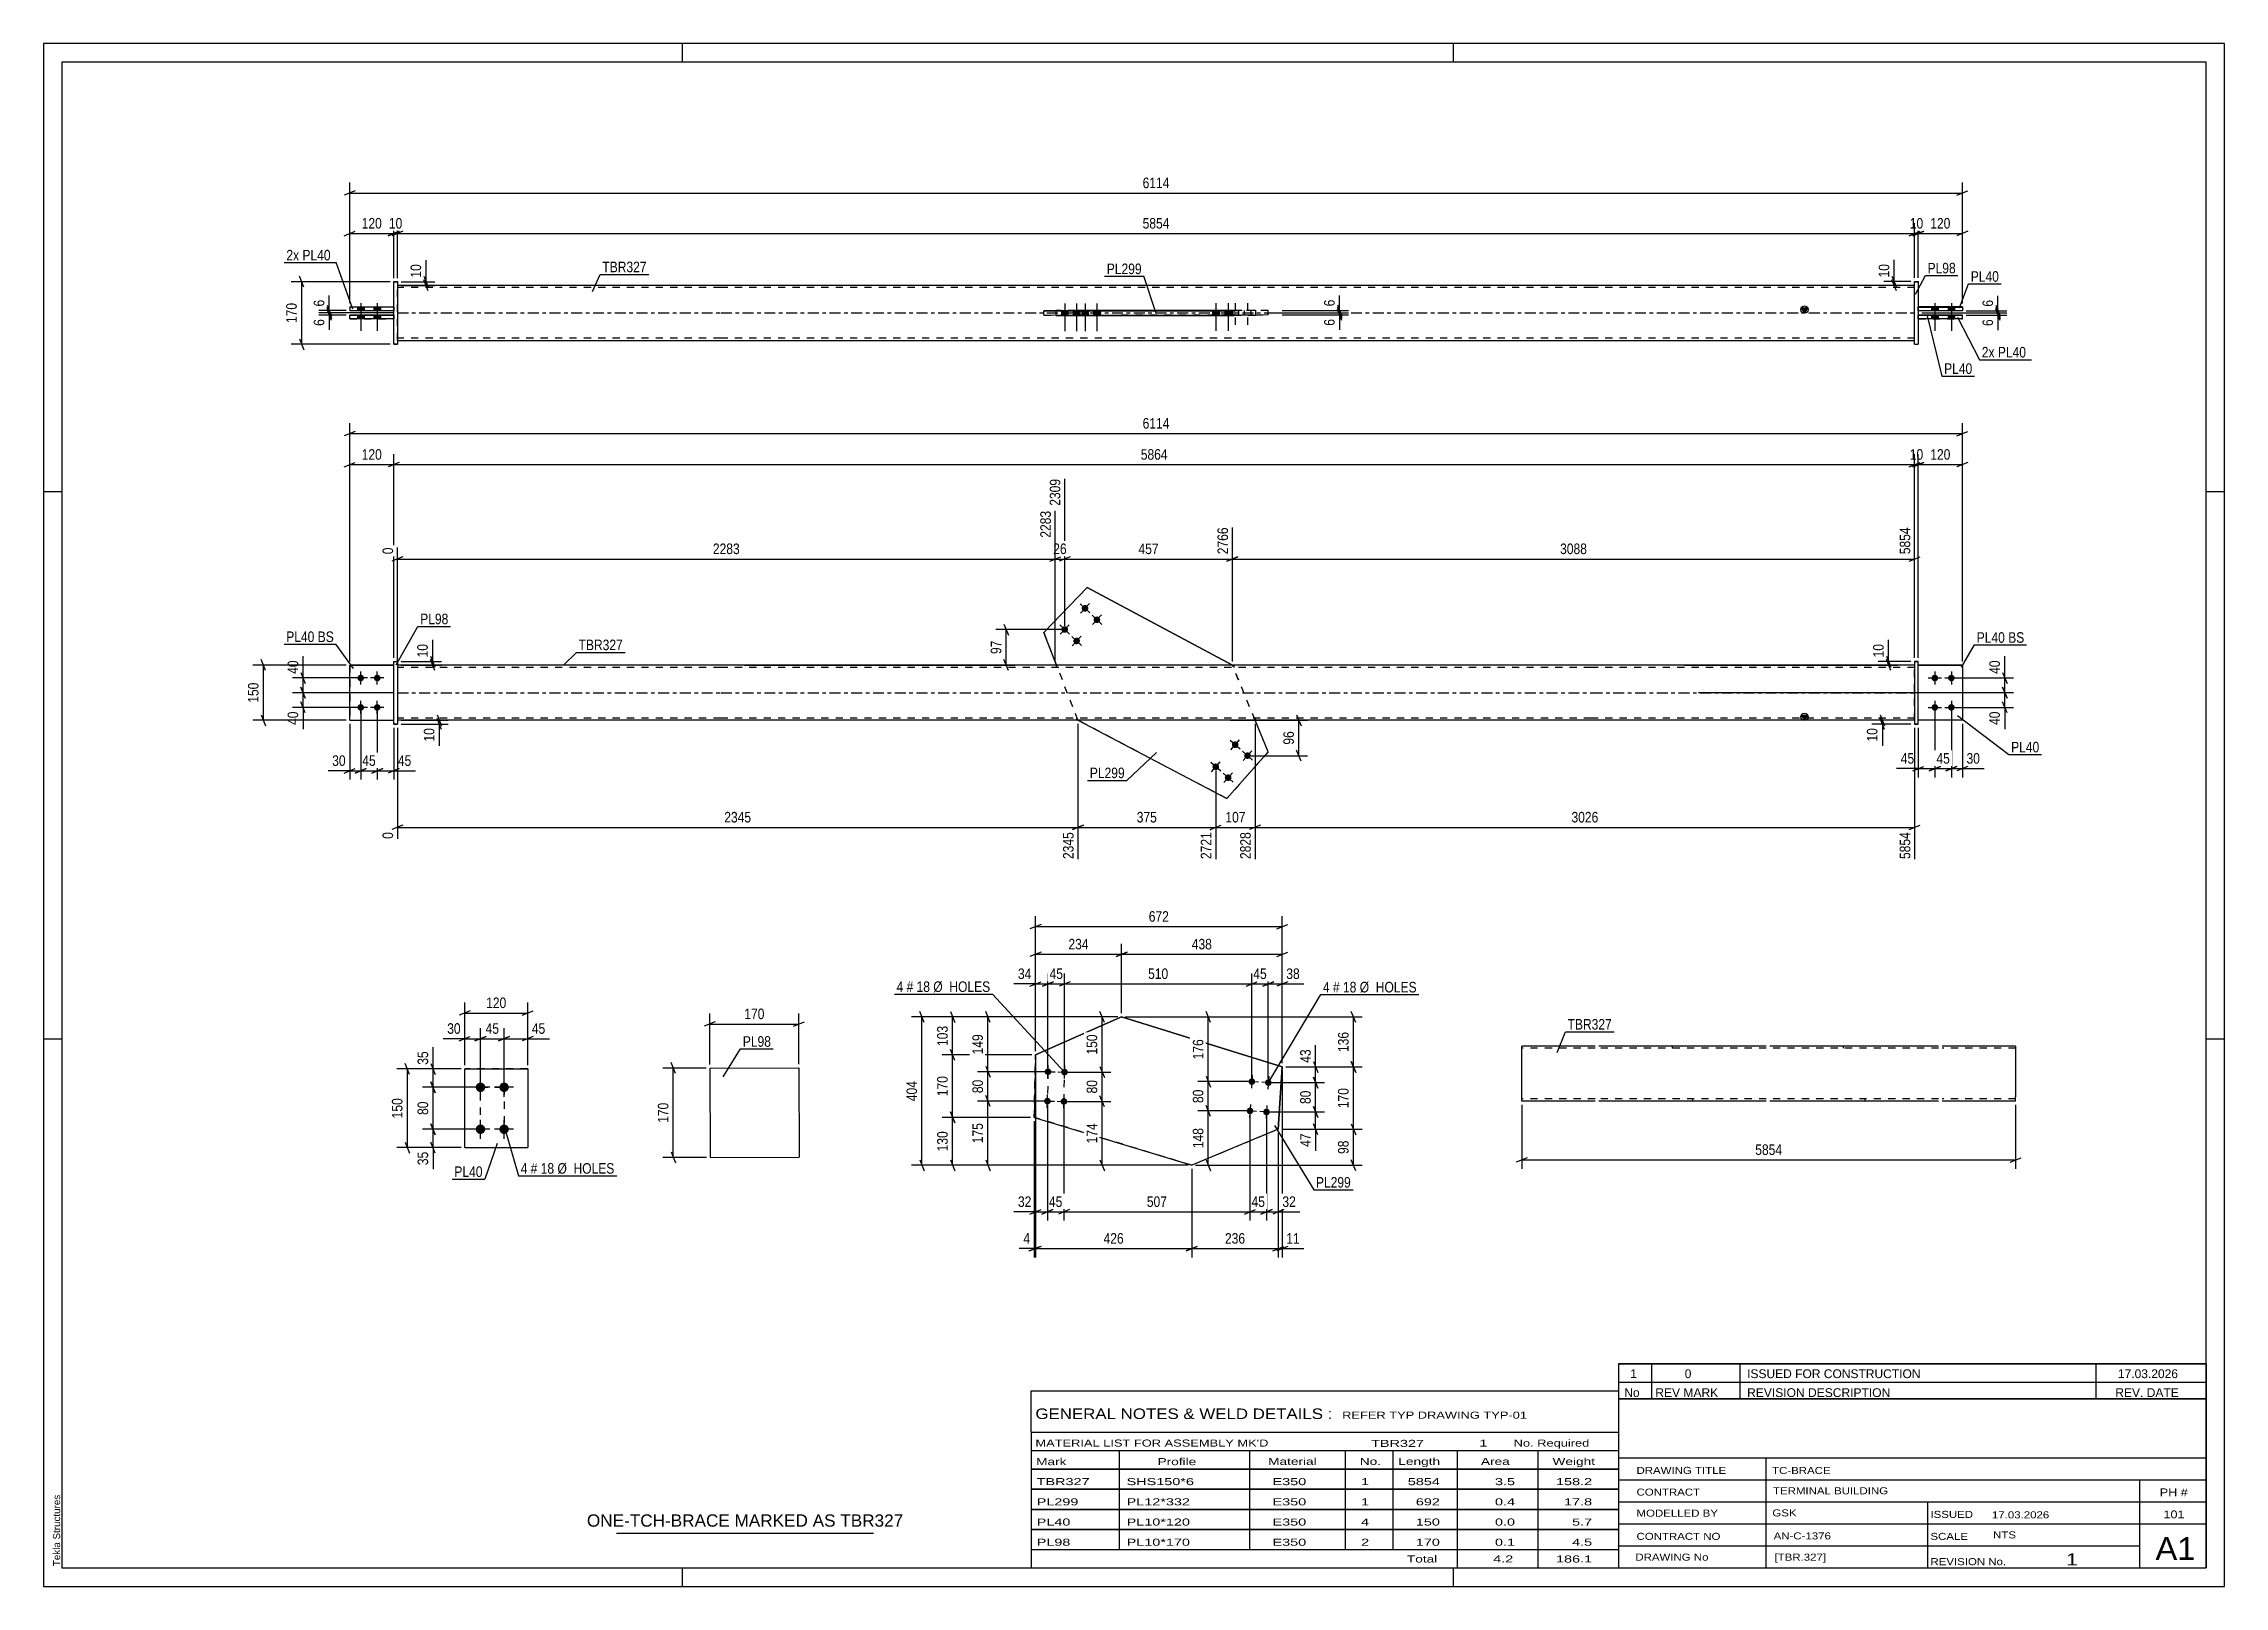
# Model space of a CAD drawing. Header units: millimetres. Extents: x 0 to 594, y 0 to 420.
import ezdxf

# ---------------------------------------------------------------- set-up
doc = ezdxf.new("R2010")
doc.units = ezdxf.units.MM
doc.linetypes.add('DXK_LINE_DOT2', pattern=[3.9198, 1.9599, -1.9599])
doc.linetypes.add('DXK_LINE_DOT3', pattern=[5.9187, 2.979, -0.9799, 0.9799, -0.9799])
doc.styles.add('Arial', font='ARIAL.TTF', dxfattribs={"height": 0.2})
doc.styles.add('Arial Narrow', font='ARIALN.TTF', dxfattribs={"height": 0.2})

# ---------------------------------------------------------------- blocks, each defined once
blk = doc.blocks.new('Unknown-580576037-1131')
at = {"color": 5, "linetype": 'Continuous'}
for p, q in [((594, 420), (0, 420)), ((0, 420), (0, 0)), ((174, 415), (174, 420)), ((384, 415), (384, 420)), ((594, 0), (594, 420)), ((589, 415), (5, 415)), ((5, 415), (5, 5)), ((589, 5), (589, 415)), ((5, 298), (0, 298)), ((594, 298), (589, 298)), ((5, 149), (0, 149)), ((594, 149), (589, 149)), ((0, 0), (594, 0)), ((5, 5), (589, 5)), ((174, 0), (174, 5)), ((384, 0), (384, 5))]:
    blk.add_line(p, q, dxfattribs=at)
at = {"color": 174, "linetype": 'Continuous', "style": 'Arial'}
blk.add_text('Tekla Structures', height=1.9102, rotation=90, dxfattribs=at).set_placement((4.5, 5.5))
blk = doc.blocks.new('Bolt-580576037-3536 - 3533')
at = {"linetype": 'Continuous'}
for points in [[(274.21, 140.74), (274.33, 140.6), (274.42, 140.43), (274.47, 140.25), (274.48, 140.06), (274.45, 139.87), (274.38, 139.7), (274.28, 139.54), (274.14, 139.41), (273.99, 139.3), (273.81, 139.24), (273.62, 139.21), (273.44, 139.22), (273.26, 139.27), (273.09, 139.35), (272.94, 139.47), (272.82, 139.62), (272.74, 139.78), (272.69, 139.97), (272.68, 140.15), (272.71, 140.34), (272.78, 140.52), (272.88, 140.67), (273.01, 140.81), (273.17, 140.91), (273.35, 140.98), (273.53, 141.01), (273.72, 141), (273.9, 140.95), (274.07, 140.86)], [(278.71, 140.65), (278.83, 140.5), (278.92, 140.34), (278.97, 140.15), (278.98, 139.97), (278.95, 139.78), (278.88, 139.6), (278.78, 139.45), (278.64, 139.31), (278.49, 139.21), (278.31, 139.14), (278.12, 139.11), (277.94, 139.12), (277.75, 139.17), (277.59, 139.26), (277.44, 139.38), (277.32, 139.52), (277.24, 139.69), (277.19, 139.87), (277.18, 140.06), (277.21, 140.25), (277.28, 140.42), (277.38, 140.58), (277.51, 140.71), (277.67, 140.82), (277.84, 140.88), (278.03, 140.91), (278.22, 140.9), (278.4, 140.85), (278.57, 140.77)], [(274.05, 132.74), (274.17, 132.6), (274.25, 132.43), (274.3, 132.25), (274.31, 132.06), (274.28, 131.88), (274.21, 131.7), (274.11, 131.54), (273.98, 131.41), (273.82, 131.31), (273.64, 131.24), (273.46, 131.21), (273.27, 131.22), (273.09, 131.27), (272.92, 131.35), (272.78, 131.47), (272.66, 131.62), (272.57, 131.79), (272.52, 131.97), (272.51, 132.16), (272.54, 132.34), (272.61, 132.52), (272.71, 132.68), (272.85, 132.81), (273, 132.91), (273.18, 132.98), (273.37, 133.01), (273.55, 133), (273.73, 132.95), (273.9, 132.86)], [(278.55, 132.65), (278.67, 132.51), (278.75, 132.34), (278.8, 132.16), (278.81, 131.97), (278.78, 131.78), (278.71, 131.61), (278.61, 131.45), (278.48, 131.32), (278.32, 131.21), (278.14, 131.15), (277.96, 131.12), (277.77, 131.13), (277.59, 131.18), (277.42, 131.26), (277.27, 131.38), (277.16, 131.53), (277.07, 131.69), (277.02, 131.87), (277.01, 132.06), (277.04, 132.25), (277.11, 132.42), (277.21, 132.58), (277.34, 132.72), (277.5, 132.82), (277.68, 132.88), (277.86, 132.91), (278.05, 132.9), (278.23, 132.86), (278.4, 132.77)]]:
    blk.add_hatch(color=1, dxfattribs=at).paths.add_polyline_path(points)
at = {"color": 1, "linetype": 'Continuous'}
for p, q in [((271.78, 140.15), (275.38, 140.07)), ((273.54, 138.31), (273.62, 141.91)), ((276.28, 140.05), (279.88, 139.98)), ((278.04, 138.22), (278.12, 141.81)), ((271.61, 132.15), (275.21, 132.07)), ((273.38, 130.31), (273.45, 133.91)), ((276.11, 132.05), (279.71, 131.98)), ((277.87, 130.22), (277.95, 133.82))]:
    blk.add_line(p, q, dxfattribs=at)
blk = doc.blocks.new('Part-580576037-3534 - 3533')
at = {"color": 2, "linetype": 'Continuous'}
for p, q in [((270.17, 144.68), (293.6, 155.02)), ((293.6, 155.02), (270.17, 144.68)), ((293.6, 155.02), (337.36, 141.41)), ((293.6, 155.02), (293.6, 155.02)), ((337.36, 141.41), (293.6, 155.02)), ((270.17, 144.68), (269.82, 127.68)), ((337.36, 141.41), (336.3, 124.44)), ((336.3, 124.44), (337.36, 141.41)), ((337.36, 141.41), (337.36, 141.41)), ((269.82, 127.68), (312.74, 114.65)), ((336.3, 124.44), (312.74, 114.65))]:
    blk.add_line(p, q, dxfattribs=at)
at = {"color": 7, "linetype": 'DXK_LINE_DOT2'}
for p, q in [((269.82, 127.68), (270.17, 144.68)), ((270.17, 144.68), (270.17, 144.68)), ((312.74, 114.65), (269.82, 127.68)), ((269.82, 127.68), (269.82, 127.68)), ((336.3, 124.44), (312.74, 114.65)), ((336.3, 124.44), (336.3, 124.44)), ((312.74, 114.65), (312.74, 114.65))]:
    blk.add_line(p, q, dxfattribs=at)
blk = doc.blocks.new('Bolt-580576037-3535 - 3533')
at = {"linetype": 'Continuous'}
for points in [[(329.73, 138.05), (329.85, 137.91), (329.93, 137.74), (329.98, 137.56), (329.99, 137.37), (329.96, 137.18), (329.89, 137.01), (329.79, 136.85), (329.66, 136.72), (329.5, 136.62), (329.32, 136.55), (329.14, 136.52), (328.95, 136.53), (328.77, 136.58), (328.6, 136.66), (328.45, 136.78), (328.34, 136.93), (328.25, 137.09), (328.2, 137.28), (328.19, 137.46), (328.22, 137.65), (328.29, 137.83), (328.39, 137.98), (328.52, 138.12), (328.68, 138.22), (328.86, 138.29), (329.04, 138.32), (329.23, 138.31), (329.41, 138.26), (329.58, 138.17)], [(334.22, 137.77), (334.34, 137.63), (334.42, 137.46), (334.47, 137.28), (334.48, 137.09), (334.45, 136.9), (334.38, 136.73), (334.28, 136.57), (334.15, 136.44), (333.99, 136.33), (333.82, 136.27), (333.63, 136.24), (333.44, 136.25), (333.26, 136.3), (333.09, 136.38), (332.95, 136.5), (332.83, 136.65), (332.74, 136.81), (332.69, 137), (332.68, 137.18), (332.71, 137.37), (332.78, 137.55), (332.88, 137.7), (333.02, 137.84), (333.17, 137.94), (333.35, 138.01), (333.54, 138.04), (333.72, 138.03), (333.91, 137.98), (334.07, 137.89)], [(329.23, 130.07), (329.35, 129.92), (329.43, 129.76), (329.48, 129.57), (329.49, 129.39), (329.46, 129.2), (329.39, 129.02), (329.29, 128.87), (329.16, 128.73), (329, 128.63), (328.82, 128.56), (328.64, 128.53), (328.45, 128.54), (328.27, 128.59), (328.1, 128.68), (327.96, 128.8), (327.84, 128.94), (327.75, 129.11), (327.7, 129.29), (327.69, 129.48), (327.72, 129.67), (327.79, 129.84), (327.89, 130), (328.03, 130.13), (328.18, 130.23), (328.36, 130.3), (328.55, 130.33), (328.73, 130.32), (328.91, 130.27), (329.08, 130.19)], [(333.72, 129.79), (333.84, 129.64), (333.92, 129.47), (333.97, 129.29), (333.98, 129.1), (333.95, 128.92), (333.89, 128.74), (333.78, 128.59), (333.65, 128.45), (333.49, 128.35), (333.32, 128.28), (333.13, 128.25), (332.94, 128.26), (332.76, 128.31), (332.59, 128.4), (332.45, 128.52), (332.33, 128.66), (332.24, 128.83), (332.19, 129.01), (332.18, 129.2), (332.21, 129.39), (332.28, 129.56), (332.38, 129.72), (332.52, 129.85), (332.67, 129.95), (332.85, 130.02), (333.04, 130.05), (333.22, 130.04), (333.41, 129.99), (333.57, 129.91)]]:
    blk.add_hatch(color=1, dxfattribs=at).paths.add_polyline_path(points)
at = {"color": 1, "linetype": 'Continuous'}
for p, q in [((330.89, 137.31), (327.3, 137.53)), ((329.2, 139.21), (328.98, 135.62)), ((335.38, 137.03), (331.79, 137.25)), ((333.7, 138.93), (333.47, 135.34)), ((328.71, 131.23), (328.48, 127.64)), ((333.2, 130.95), (332.97, 127.36)), ((330.39, 129.32), (326.8, 129.55)), ((334.88, 129.04), (331.29, 129.27))]:
    blk.add_line(p, q, dxfattribs=at)
blk = doc.blocks.new('Bolt-580576037-2195 - 2156')
at = {"linetype": 'Continuous'}
for points in [[(119, 134.59), (118.73, 134.62), (118.47, 134.71), (118.24, 134.84), (118.04, 135.02), (117.88, 135.24), (117.77, 135.48), (117.72, 135.75), (117.72, 136.01), (117.77, 136.28), (117.88, 136.52), (118.04, 136.74), (118.24, 136.92), (118.47, 137.05), (118.73, 137.14), (119, 137.17), (119.26, 137.14), (119.52, 137.05), (119.75, 136.92), (119.95, 136.74), (120.11, 136.52), (120.22, 136.28), (120.27, 136.01), (120.27, 135.75), (120.22, 135.48), (120.11, 135.24), (119.95, 135.02), (119.75, 134.84), (119.52, 134.71), (119.26, 134.62)], [(125.42, 134.59), (125.16, 134.62), (124.9, 134.71), (124.67, 134.84), (124.47, 135.02), (124.31, 135.24), (124.2, 135.48), (124.15, 135.75), (124.15, 136.01), (124.2, 136.28), (124.31, 136.52), (124.47, 136.74), (124.67, 136.92), (124.9, 137.05), (125.16, 137.14), (125.42, 137.17), (125.69, 137.14), (125.95, 137.05), (126.18, 136.92), (126.38, 136.74), (126.54, 136.52), (126.65, 136.28), (126.7, 136.01), (126.7, 135.75), (126.65, 135.48), (126.54, 135.24), (126.38, 135.02), (126.18, 134.84), (125.95, 134.71), (125.69, 134.62)], [(119, 123.17), (118.73, 123.19), (118.47, 123.28), (118.24, 123.41), (118.04, 123.59), (117.88, 123.81), (117.77, 124.05), (117.72, 124.32), (117.72, 124.59), (117.77, 124.85), (117.88, 125.09), (118.04, 125.31), (118.24, 125.49), (118.47, 125.63), (118.73, 125.71), (119, 125.74), (119.26, 125.71), (119.52, 125.63), (119.75, 125.49), (119.95, 125.31), (120.11, 125.09), (120.22, 124.85), (120.27, 124.59), (120.27, 124.32), (120.22, 124.05), (120.11, 123.81), (119.95, 123.59), (119.75, 123.41), (119.52, 123.28), (119.26, 123.19)], [(125.42, 123.17), (125.16, 123.19), (124.9, 123.28), (124.67, 123.41), (124.47, 123.59), (124.31, 123.81), (124.2, 124.05), (124.15, 124.32), (124.15, 124.59), (124.2, 124.85), (124.31, 125.09), (124.47, 125.31), (124.67, 125.49), (124.9, 125.63), (125.16, 125.71), (125.42, 125.74), (125.69, 125.71), (125.95, 125.63), (126.18, 125.49), (126.38, 125.31), (126.54, 125.09), (126.65, 124.85), (126.7, 124.59), (126.7, 124.32), (126.65, 124.05), (126.54, 123.81), (126.38, 123.59), (126.18, 123.41), (125.95, 123.28), (125.69, 123.19)]]:
    blk.add_hatch(color=1, dxfattribs=at).paths.add_polyline_path(points)
at = {"color": 1, "linetype": 'Continuous'}
for p, q in [((119, 133.31), (119, 138.45)), ((125.42, 133.31), (125.42, 138.45)), ((121.57, 135.88), (116.42, 135.88)), ((128, 135.88), (122.85, 135.88)), ((119, 121.88), (119, 127.02)), ((125.42, 121.88), (125.42, 127.02)), ((121.57, 124.45), (116.42, 124.45)), ((128, 124.45), (122.85, 124.45))]:
    blk.add_line(p, q, dxfattribs=at)
blk = doc.blocks.new('Part-580576037-2162 - 2156')
at = {"color": 2, "linetype": 'Continuous'}
for p, q in [((114.71, 119.45), (114.71, 140.88)), ((114.71, 140.88), (131.85, 140.88)), ((131.85, 140.88), (131.85, 119.45)), ((114.71, 119.45), (114.71, 119.45)), ((114.71, 119.45), (131.85, 119.45)), ((114.71, 119.45), (131.85, 119.45)), ((131.85, 119.45), (131.85, 119.45))]:
    blk.add_line(p, q, dxfattribs=at)
at = {"color": 7, "linetype": 'DXK_LINE_DOT2'}
blk.add_line((131.85, 140.88), (114.71, 140.88), dxfattribs=at)
blk = doc.blocks.new('Part-580576037-1689 - 1678')
at = {"color": 2, "linetype": 'Continuous'}
for p, q in [((272.48, 259.67), (284.25, 271.94)), ((272.48, 259.67), (284.25, 271.94)), ((323.81, 250.8), (284.25, 271.94)), ((284.25, 271.94), (284.25, 271.94)), ((284.25, 271.94), (323.81, 250.8)), ((275.92, 250.8), (272.48, 259.67)), ((272.48, 259.67), (272.48, 259.67)), ((272.48, 259.67), (272.48, 259.67)), ((281.73, 235.79), (322.28, 214.46)), ((333.53, 227.21), (329.99, 235.8)), ((333.53, 227.21), (329.99, 235.8)), ((322.28, 214.46), (333.53, 227.21))]:
    blk.add_line(p, q, dxfattribs=at)
at = {"color": 7, "linetype": 'DXK_LINE_DOT2'}
for p, q in [((281.73, 235.8), (272.48, 259.67)), ((281.73, 235.79), (275.92, 250.8)), ((323.81, 250.79), (323.81, 250.8)), ((323.81, 250.79), (323.81, 250.8)), ((329.99, 235.8), (323.81, 250.8)), ((329.99, 235.8), (323.81, 250.79)), ((281.73, 235.79), (281.73, 235.8)), ((322.28, 214.47), (281.73, 235.8)), ((333.53, 227.21), (322.28, 214.47)), ((333.53, 227.21), (333.53, 227.21)), ((322.28, 214.46), (322.28, 214.47))]:
    blk.add_line(p, q, dxfattribs=at)
blk = doc.blocks.new('Bolt-580576037-1681 - 1678')
at = {"linetype": 'Continuous'}
for points in [[(324.56, 230.03), (324.75, 230.01), (324.93, 229.95), (325.09, 229.86), (325.23, 229.73), (325.34, 229.58), (325.42, 229.41), (325.45, 229.22), (325.45, 229.03), (325.42, 228.85), (325.34, 228.68), (325.23, 228.53), (325.09, 228.4), (324.93, 228.31), (324.75, 228.25), (324.56, 228.23), (324.37, 228.25), (324.19, 228.31), (324.03, 228.4), (323.89, 228.53), (323.78, 228.68), (323.7, 228.85), (323.66, 229.03), (323.66, 229.22), (323.7, 229.41), (323.78, 229.58), (323.89, 229.73), (324.03, 229.86), (324.19, 229.95), (324.37, 230.01)], [(327.93, 227.05), (328.12, 227.03), (328.3, 226.97), (328.46, 226.88), (328.6, 226.75), (328.71, 226.6), (328.79, 226.43), (328.83, 226.24), (328.83, 226.06), (328.79, 225.87), (328.71, 225.7), (328.6, 225.55), (328.46, 225.42), (328.3, 225.33), (328.12, 225.27), (327.93, 225.25), (327.75, 225.27), (327.57, 225.33), (327.4, 225.42), (327.26, 225.55), (327.15, 225.7), (327.08, 225.87), (327.04, 226.06), (327.04, 226.24), (327.08, 226.43), (327.15, 226.6), (327.26, 226.75), (327.4, 226.88), (327.57, 226.97), (327.75, 227.03)], [(319.26, 224.03), (319.45, 224.01), (319.63, 223.95), (319.79, 223.86), (319.93, 223.73), (320.04, 223.58), (320.12, 223.41), (320.16, 223.23), (320.16, 223.04), (320.12, 222.85), (320.04, 222.68), (319.93, 222.53), (319.79, 222.4), (319.63, 222.31), (319.45, 222.25), (319.26, 222.23), (319.08, 222.25), (318.9, 222.31), (318.74, 222.4), (318.6, 222.53), (318.49, 222.68), (318.41, 222.85), (318.37, 223.04), (318.37, 223.23), (318.41, 223.41), (318.49, 223.58), (318.6, 223.73), (318.74, 223.86), (318.9, 223.95), (319.08, 224.01)], [(322.64, 221.05), (322.83, 221.03), (323, 220.98), (323.17, 220.88), (323.31, 220.76), (323.42, 220.6), (323.49, 220.43), (323.53, 220.25), (323.53, 220.06), (323.49, 219.87), (323.42, 219.7), (323.31, 219.55), (323.17, 219.42), (323, 219.33), (322.83, 219.27), (322.64, 219.25), (322.45, 219.27), (322.27, 219.33), (322.11, 219.42), (321.97, 219.55), (321.86, 219.7), (321.78, 219.87), (321.74, 220.06), (321.74, 220.25), (321.78, 220.43), (321.86, 220.6), (321.97, 220.76), (322.11, 220.88), (322.27, 220.98), (322.45, 221.03)]]:
    blk.add_hatch(color=1, dxfattribs=at).paths.add_polyline_path(points)
at = {"color": 1, "linetype": 'Continuous'}
for p, q in [((325.91, 227.94), (323.21, 230.32)), ((323.37, 227.78), (325.75, 230.48)), ((329.28, 224.96), (326.58, 227.34)), ((326.74, 224.8), (329.12, 227.5)), ((320.61, 221.94), (317.92, 224.32)), ((318.07, 221.78), (320.46, 224.48)), ((323.99, 218.96), (321.29, 221.35)), ((321.45, 218.81), (323.83, 221.5))]:
    blk.add_line(p, q, dxfattribs=at)
blk = doc.blocks.new('Bolt-580576037-1682 - 1678')
at = {"linetype": 'Continuous'}
for points in [[(278.12, 261.39), (278.31, 261.37), (278.49, 261.32), (278.65, 261.22), (278.79, 261.1), (278.9, 260.94), (278.98, 260.77), (279.01, 260.59), (279.01, 260.4), (278.98, 260.22), (278.9, 260.04), (278.79, 259.89), (278.65, 259.77), (278.49, 259.67), (278.31, 259.61), (278.12, 259.59), (277.93, 259.61), (277.75, 259.67), (277.59, 259.77), (277.45, 259.89), (277.34, 260.04), (277.26, 260.22), (277.22, 260.4), (277.22, 260.59), (277.26, 260.77), (277.34, 260.94), (277.45, 261.1), (277.59, 261.22), (277.75, 261.32), (277.93, 261.37)], [(283.66, 267.17), (283.85, 267.15), (284.03, 267.09), (284.19, 266.99), (284.33, 266.87), (284.44, 266.72), (284.52, 266.54), (284.55, 266.36), (284.55, 266.17), (284.52, 265.99), (284.44, 265.82), (284.33, 265.66), (284.19, 265.54), (284.03, 265.44), (283.85, 265.39), (283.66, 265.37), (283.47, 265.39), (283.29, 265.44), (283.13, 265.54), (282.99, 265.66), (282.88, 265.82), (282.8, 265.99), (282.76, 266.17), (282.76, 266.36), (282.8, 266.54), (282.88, 266.72), (282.99, 266.87), (283.13, 266.99), (283.29, 267.09), (283.47, 267.15)], [(286.91, 264.05), (287.09, 264.03), (287.27, 263.97), (287.43, 263.88), (287.57, 263.75), (287.68, 263.6), (287.76, 263.43), (287.8, 263.24), (287.8, 263.06), (287.76, 262.87), (287.68, 262.7), (287.57, 262.55), (287.43, 262.42), (287.27, 262.33), (287.09, 262.27), (286.91, 262.25), (286.72, 262.27), (286.54, 262.33), (286.38, 262.42), (286.24, 262.55), (286.13, 262.7), (286.05, 262.87), (286.01, 263.06), (286.01, 263.24), (286.05, 263.43), (286.13, 263.6), (286.24, 263.75), (286.38, 263.88), (286.54, 263.97), (286.72, 264.03)], [(281.37, 258.28), (281.55, 258.26), (281.73, 258.2), (281.89, 258.11), (282.03, 257.98), (282.14, 257.83), (282.22, 257.66), (282.26, 257.47), (282.26, 257.28), (282.22, 257.1), (282.14, 256.93), (282.03, 256.78), (281.89, 256.65), (281.73, 256.56), (281.55, 256.5), (281.37, 256.48), (281.18, 256.5), (281, 256.56), (280.84, 256.65), (280.7, 256.78), (280.59, 256.93), (280.51, 257.1), (280.47, 257.28), (280.47, 257.47), (280.51, 257.66), (280.59, 257.83), (280.7, 257.98), (280.84, 258.11), (281, 258.2), (281.18, 258.26)]]:
    blk.add_hatch(color=1, dxfattribs=at).paths.add_polyline_path(points)
at = {"color": 1, "linetype": 'Continuous'}
for p, q in [((282.36, 267.51), (284.96, 265.02)), ((284.91, 267.57), (282.41, 264.97)), ((276.82, 261.74), (279.42, 259.25)), ((279.37, 261.79), (276.87, 259.2)), ((285.61, 264.4), (288.2, 261.9)), ((288.15, 264.45), (285.66, 261.85)), ((280.07, 258.63), (282.66, 256.13)), ((282.61, 258.68), (280.12, 256.08))]:
    blk.add_line(p, q, dxfattribs=at)
blk = doc.blocks.new('Bolt-580576037-1683 - 1678')
at = {"linetype": 'Continuous'}
for points in [[(86.38, 248.19), (86.57, 248.17), (86.74, 248.11), (86.91, 248.02), (87.05, 247.89), (87.16, 247.74), (87.23, 247.57), (87.27, 247.39), (87.27, 247.2), (87.23, 247.01), (87.16, 246.84), (87.05, 246.69), (86.91, 246.56), (86.74, 246.47), (86.57, 246.41), (86.38, 246.39), (86.19, 246.41), (86.01, 246.47), (85.85, 246.56), (85.71, 246.69), (85.6, 246.84), (85.52, 247.01), (85.48, 247.2), (85.48, 247.39), (85.52, 247.57), (85.6, 247.74), (85.71, 247.89), (85.85, 248.02), (86.01, 248.11), (86.19, 248.17)], [(90.88, 248.19), (91.07, 248.17), (91.24, 248.11), (91.41, 248.02), (91.55, 247.89), (91.66, 247.74), (91.73, 247.57), (91.77, 247.39), (91.77, 247.2), (91.73, 247.01), (91.66, 246.84), (91.55, 246.69), (91.41, 246.56), (91.24, 246.47), (91.07, 246.41), (90.88, 246.39), (90.69, 246.41), (90.51, 246.47), (90.35, 246.56), (90.21, 246.69), (90.1, 246.84), (90.02, 247.01), (89.98, 247.2), (89.98, 247.39), (90.02, 247.57), (90.1, 247.74), (90.21, 247.89), (90.35, 248.02), (90.51, 248.11), (90.69, 248.17)], [(86.38, 240.19), (86.57, 240.17), (86.74, 240.11), (86.91, 240.02), (87.05, 239.89), (87.16, 239.74), (87.23, 239.57), (87.27, 239.39), (87.27, 239.2), (87.23, 239.01), (87.16, 238.84), (87.05, 238.69), (86.91, 238.56), (86.74, 238.47), (86.57, 238.41), (86.38, 238.39), (86.19, 238.41), (86.01, 238.47), (85.85, 238.56), (85.71, 238.69), (85.6, 238.84), (85.52, 239.01), (85.48, 239.2), (85.48, 239.39), (85.52, 239.57), (85.6, 239.74), (85.71, 239.89), (85.85, 240.02), (86.01, 240.11), (86.19, 240.17)], [(90.88, 240.19), (91.07, 240.17), (91.24, 240.11), (91.41, 240.02), (91.55, 239.89), (91.66, 239.74), (91.73, 239.57), (91.77, 239.39), (91.77, 239.2), (91.73, 239.01), (91.66, 238.84), (91.55, 238.69), (91.41, 238.56), (91.24, 238.47), (91.07, 238.41), (90.88, 238.39), (90.69, 238.41), (90.51, 238.47), (90.35, 238.56), (90.21, 238.69), (90.1, 238.84), (90.02, 239.01), (89.98, 239.2), (89.98, 239.39), (90.02, 239.57), (90.1, 239.74), (90.21, 239.89), (90.35, 240.02), (90.51, 240.11), (90.69, 240.17)]]:
    blk.add_hatch(color=1, dxfattribs=at).paths.add_polyline_path(points)
at = {"color": 1, "linetype": 'Continuous'}
for p, q in [((88.18, 247.3), (84.58, 247.3)), ((86.38, 245.5), (86.38, 249.1)), ((92.68, 247.3), (89.08, 247.3)), ((90.88, 245.5), (90.88, 249.1)), ((88.18, 239.3), (84.58, 239.3)), ((86.38, 237.5), (86.38, 241.1)), ((92.68, 239.3), (89.08, 239.3)), ((90.88, 237.5), (90.88, 241.1))]:
    blk.add_line(p, q, dxfattribs=at)
blk = doc.blocks.new('Bolt-580576037-1684 - 1678')
at = {"linetype": 'Continuous'}
for points in [[(515.13, 248.19), (515.32, 248.17), (515.5, 248.11), (515.66, 248.02), (515.8, 247.89), (515.91, 247.74), (515.99, 247.57), (516.03, 247.39), (516.03, 247.2), (515.99, 247.01), (515.91, 246.84), (515.8, 246.69), (515.66, 246.56), (515.5, 246.47), (515.32, 246.41), (515.13, 246.39), (514.95, 246.41), (514.77, 246.47), (514.61, 246.56), (514.47, 246.69), (514.36, 246.84), (514.28, 247.01), (514.24, 247.2), (514.24, 247.39), (514.28, 247.57), (514.36, 247.74), (514.47, 247.89), (514.61, 248.02), (514.77, 248.11), (514.95, 248.17)], [(519.63, 248.19), (519.82, 248.17), (520, 248.11), (520.16, 248.02), (520.3, 247.89), (520.41, 247.74), (520.49, 247.57), (520.53, 247.39), (520.53, 247.2), (520.49, 247.01), (520.41, 246.84), (520.3, 246.69), (520.16, 246.56), (520, 246.47), (519.82, 246.41), (519.63, 246.39), (519.45, 246.41), (519.27, 246.47), (519.11, 246.56), (518.97, 246.69), (518.86, 246.84), (518.78, 247.01), (518.74, 247.2), (518.74, 247.39), (518.78, 247.57), (518.86, 247.74), (518.97, 247.89), (519.11, 248.02), (519.27, 248.11), (519.45, 248.17)], [(515.13, 240.19), (515.32, 240.17), (515.5, 240.11), (515.66, 240.02), (515.8, 239.89), (515.91, 239.74), (515.99, 239.57), (516.03, 239.39), (516.03, 239.2), (515.99, 239.01), (515.91, 238.84), (515.8, 238.69), (515.66, 238.56), (515.5, 238.47), (515.32, 238.41), (515.13, 238.39), (514.95, 238.41), (514.77, 238.47), (514.61, 238.56), (514.47, 238.69), (514.36, 238.84), (514.28, 239.01), (514.24, 239.2), (514.24, 239.39), (514.28, 239.57), (514.36, 239.74), (514.47, 239.89), (514.61, 240.02), (514.77, 240.11), (514.95, 240.17)], [(519.63, 240.19), (519.82, 240.17), (520, 240.11), (520.16, 240.02), (520.3, 239.89), (520.41, 239.74), (520.49, 239.57), (520.53, 239.39), (520.53, 239.2), (520.49, 239.01), (520.41, 238.84), (520.3, 238.69), (520.16, 238.56), (520, 238.47), (519.82, 238.41), (519.63, 238.39), (519.45, 238.41), (519.27, 238.47), (519.11, 238.56), (518.97, 238.69), (518.86, 238.84), (518.78, 239.01), (518.74, 239.2), (518.74, 239.39), (518.78, 239.57), (518.86, 239.74), (518.97, 239.89), (519.11, 240.02), (519.27, 240.11), (519.45, 240.17)]]:
    blk.add_hatch(color=1, dxfattribs=at).paths.add_polyline_path(points)
at = {"color": 1, "linetype": 'Continuous'}
for p, q in [((513.33, 247.3), (516.93, 247.3)), ((515.13, 249.1), (515.13, 245.5)), ((517.83, 247.3), (521.43, 247.3)), ((519.63, 249.1), (519.63, 245.5)), ((513.33, 239.3), (516.93, 239.3)), ((515.13, 241.1), (515.13, 237.5)), ((517.83, 239.3), (521.43, 239.3)), ((519.63, 241.1), (519.63, 237.5))]:
    blk.add_line(p, q, dxfattribs=at)
blk = doc.blocks.new('Part-580576037-1694 - 1678')
at = {"color": 2, "linetype": 'Continuous'}
for p, q in [((95.38, 251.82), (96.38, 251.82)), ((95.38, 234.77), (95.38, 251.82)), ((95.38, 251.77), (96.38, 251.77)), ((96.38, 251.77), (96.38, 251.82)), ((96.38, 251.82), (96.38, 251.77)), ((96.38, 251.77), (96.38, 234.77)), ((95.38, 234.77), (96.38, 234.77))]:
    blk.add_line(p, q, dxfattribs=at)
at = {"color": 7, "linetype": 'DXK_LINE_DOT2'}
blk.add_line((95.38, 234.82), (96.38, 234.82), dxfattribs=at)
blk = doc.blocks.new('Part-580576037-1699 - 1678')
at = {"color": 2, "linetype": 'Continuous'}
for p, q in [((83.38, 250.79), (83.38, 250.8)), ((83.38, 250.8), (83.38, 250.8)), ((83.38, 250.8), (83.38, 250.8)), ((83.38, 250.8), (95.38, 250.8)), ((95.38, 250.8), (83.38, 250.8))]:
    blk.add_line(p, q, dxfattribs=at)
at = {"color": 7, "linetype": 'DXK_LINE_DOT2'}
for p, q in [((83.38, 250.8), (83.38, 235.8)), ((95.38, 235.8), (95.38, 250.8)), ((83.38, 235.8), (83.38, 235.8)), ((83.38, 235.8), (95.38, 235.8)), ((83.38, 235.8), (95.38, 235.8)), ((95.38, 235.8), (95.38, 235.8))]:
    blk.add_line(p, q, dxfattribs=at)
blk = doc.blocks.new('Part-580576037-1704 - 1678')
at = {"color": 2, "linetype": 'Continuous'}
for p, q in [((83.38, 235.79), (83.38, 250.79)), ((83.38, 250.79), (95.38, 250.79)), ((95.38, 250.79), (83.38, 250.79)), ((83.38, 235.79), (95.38, 235.79))]:
    blk.add_line(p, q, dxfattribs=at)
at = {"color": 7, "linetype": 'DXK_LINE_DOT2'}
for p, q in [((95.38, 235.79), (95.38, 250.79)), ((83.38, 235.79), (83.38, 235.79)), ((83.38, 235.79), (95.38, 235.79)), ((95.38, 235.79), (95.38, 235.79))]:
    blk.add_line(p, q, dxfattribs=at)
blk = doc.blocks.new('Part-580576037-1705 - 1678')
at = {"color": 2, "linetype": 'Continuous'}
for p, q in [((509.63, 251.77), (509.63, 251.82)), ((509.63, 251.82), (509.63, 234.77)), ((509.63, 251.82), (510.63, 251.82)), ((510.63, 251.77), (509.63, 251.77)), ((510.63, 234.77), (510.63, 251.82)), ((509.63, 234.77), (510.63, 234.77))]:
    blk.add_line(p, q, dxfattribs=at)
at = {"color": 7, "linetype": 'DXK_LINE_DOT2'}
blk.add_line((509.63, 234.82), (510.63, 234.82), dxfattribs=at)
blk = doc.blocks.new('Part-580576037-1710 - 1678')
at = {"color": 2, "linetype": 'Continuous'}
for p, q in [((510.63, 250.8), (522.63, 250.8)), ((522.63, 250.8), (510.63, 250.8)), ((522.63, 250.8), (522.63, 250.8)), ((522.63, 250.8), (522.63, 250.79)), ((522.63, 250.8), (522.63, 250.8))]:
    blk.add_line(p, q, dxfattribs=at)
at = {"color": 7, "linetype": 'DXK_LINE_DOT2'}
for p, q in [((510.63, 250.8), (510.63, 250.8)), ((510.63, 235.8), (510.63, 250.8)), ((522.63, 250.8), (522.63, 235.8)), ((522.63, 235.8), (510.63, 235.8)), ((522.63, 235.8), (510.63, 235.8))]:
    blk.add_line(p, q, dxfattribs=at)
blk = doc.blocks.new('Part-580576037-1715 - 1678')
at = {"color": 2, "linetype": 'Continuous'}
for p, q in [((510.63, 250.79), (522.63, 250.79)), ((522.63, 250.79), (510.63, 250.79)), ((522.63, 250.79), (522.63, 250.79)), ((522.63, 250.79), (522.63, 235.79)), ((522.63, 235.79), (510.63, 235.79))]:
    blk.add_line(p, q, dxfattribs=at)
at = {"color": 7, "linetype": 'DXK_LINE_DOT2'}
for p, q in [((510.63, 250.79), (510.63, 250.79)), ((510.63, 235.79), (510.63, 250.79)), ((522.63, 235.79), (510.63, 235.79))]:
    blk.add_line(p, q, dxfattribs=at)
blk = doc.blocks.new('Part-580576037-1720 - 1678')
at = {"linetype": 'Continuous'}
blk.add_hatch(color=2, dxfattribs=at).paths.add_polyline_path([(479.63, 235.8), (478.83, 237.2), (480.43, 237.2)])
at = {"color": 2, "linetype": 'Continuous'}
for p, q in [((184.38, 250.8), (96.38, 250.8)), ((421.53, 250.8), (184.48, 250.8)), ((509.63, 250.8), (421.63, 250.8)), ((184.38, 235.8), (96.38, 235.8)), ((421.53, 235.8), (184.48, 235.8)), ((509.63, 235.8), (421.63, 235.8)), ((479.63, 235.8), (478.83, 237.2)), ((478.83, 237.2), (480.43, 237.2)), ((480.43, 237.2), (479.63, 235.8))]:
    blk.add_line(p, q, dxfattribs=at)
at = {"color": 7, "linetype": 'DXK_LINE_DOT2'}
for p, q in [((96.38, 250.8), (96.38, 235.8)), ((184.38, 250.2), (96.38, 250.2)), ((421.53, 250.2), (184.48, 250.2)), ((275.82, 250.8), (275.82, 250.2)), ((324.16, 250.8), (324.16, 250.2)), ((509.63, 250.2), (421.63, 250.2)), ((509.63, 235.8), (509.63, 250.8)), ((184.38, 236.4), (96.38, 236.4)), ((421.53, 236.4), (184.48, 236.4)), ((281.39, 235.8), (281.39, 236.4)), ((330.09, 235.8), (330.09, 236.4)), ((509.63, 236.4), (421.63, 236.4))]:
    blk.add_line(p, q, dxfattribs=at)
at = {"color": 7, "linetype": 'DXK_LINE_DOT3'}
for p, q in [((96.38, 243.3), (184.38, 243.3)), ((184.48, 243.3), (421.53, 243.3)), ((421.63, 243.3), (509.63, 243.3))]:
    blk.add_line(p, q, dxfattribs=at)
at = {"color": 2, "linetype": 'Continuous'}
blk.add_circle((479.63, 236.7), 1, dxfattribs=at)
blk = doc.blocks.new('Bolt-580576037-1423 - 1368')
at = {"linetype": 'Continuous'}
for points in [[(318.36, 346.14), (320.16, 346.15), (320.16, 347.35), (318.36, 347.34)], [(321.74, 346.15), (323.54, 346.15), (323.54, 347.35), (321.74, 347.35)]]:
    blk.add_hatch(color=1, dxfattribs=at).paths.add_polyline_path(points)
at = {"color": 1, "linetype": 'Continuous'}
for p, q in [((318.36, 347.34), (318.36, 346.14)), ((319.26, 349.35), (319.26, 341.85)), ((320.16, 347.35), (320.16, 346.15)), ((321.74, 347.35), (321.74, 346.15)), ((322.64, 349.35), (322.64, 341.85)), ((323.54, 347.35), (323.54, 346.15))]:
    blk.add_line(p, q, dxfattribs=at)
at = {"color": 1, "linetype": 'DXK_LINE_DOT2'}
for p, q in [((323.66, 347.33), (323.66, 346.13)), ((324.56, 349.33), (324.56, 341.83)), ((325.46, 347.33), (325.46, 346.13)), ((327.03, 347.34), (327.03, 346.14)), ((327.93, 349.34), (327.93, 341.84)), ((328.83, 347.34), (328.83, 346.14))]:
    blk.add_line(p, q, dxfattribs=at)
blk = doc.blocks.new('Part-580576037-1455 - 1368')
at = {"color": 2, "linetype": 'Continuous'}
for p, q in [((95.38, 355.22), (96.38, 355.22)), ((95.38, 338.17), (95.38, 355.22)), ((95.38, 355.17), (96.38, 355.17)), ((96.38, 355.17), (96.38, 355.22)), ((96.38, 355.22), (96.38, 338.17)), ((96.38, 338.17), (95.38, 338.17))]:
    blk.add_line(p, q, dxfattribs=at)
at = {"color": 7, "linetype": 'DXK_LINE_DOT2'}
for p, q in [((95.38, 338.22), (96.38, 338.22)), ((95.38, 338.17), (95.38, 338.22))]:
    blk.add_line(p, q, dxfattribs=at)
blk = doc.blocks.new('Bolt-580576037-1471 - 1368')
at = {"linetype": 'Continuous'}
for points in [[(85.48, 347.3), (87.28, 347.3), (87.28, 348.3), (85.48, 348.3)], [(85.48, 347.29), (87.28, 347.29), (87.28, 348.29), (85.48, 348.29)], [(85.48, 345.1), (87.28, 345.1), (87.28, 346.1), (85.48, 346.1)], [(85.48, 345.09), (87.28, 345.09), (87.28, 346.09), (85.48, 346.09)], [(89.98, 347.3), (91.78, 347.3), (91.78, 348.3), (89.98, 348.3)], [(89.98, 347.29), (91.78, 347.29), (91.78, 348.29), (89.98, 348.29)], [(89.98, 345.1), (91.78, 345.1), (91.78, 346.1), (89.98, 346.1)], [(89.98, 345.09), (91.78, 345.09), (91.78, 346.09), (89.98, 346.09)]]:
    blk.add_hatch(color=1, dxfattribs=at).paths.add_polyline_path(points)
at = {"color": 1, "linetype": 'Continuous'}
for p, q in [((85.48, 348.3), (85.48, 347.3)), ((85.48, 348.29), (85.48, 347.29)), ((85.48, 346.1), (85.48, 345.1)), ((85.48, 346.09), (85.48, 345.09)), ((86.38, 349.3), (86.38, 341.8)), ((86.38, 349.28), (86.38, 341.79)), ((87.28, 348.3), (87.28, 347.3)), ((87.28, 348.29), (87.28, 347.29)), ((87.28, 346.1), (87.28, 345.1)), ((87.28, 346.09), (87.28, 345.09)), ((89.98, 348.3), (89.98, 347.3)), ((89.98, 348.29), (89.98, 347.29)), ((89.98, 346.1), (89.98, 345.1)), ((89.98, 346.09), (89.98, 345.09)), ((90.88, 349.3), (90.88, 341.8)), ((90.88, 349.28), (90.88, 341.79)), ((91.78, 348.3), (91.78, 347.3)), ((91.78, 348.29), (91.78, 347.29)), ((91.78, 346.1), (91.78, 345.1)), ((91.78, 346.09), (91.78, 345.09))]:
    blk.add_line(p, q, dxfattribs=at)
blk = doc.blocks.new('Part-580576037-1396 - 1368')
at = {"color": 2, "linetype": 'Continuous'}
for p, q in [((522.63, 348.31), (510.63, 348.31)), ((510.63, 348.28), (522.63, 348.28)), ((522.63, 347.28), (510.63, 347.28)), ((522.63, 348.31), (522.63, 347.28))]:
    blk.add_line(p, q, dxfattribs=at)
at = {"color": 7, "linetype": 'DXK_LINE_DOT2'}
for p, q in [((510.63, 347.28), (510.63, 348.31)), ((510.63, 347.31), (522.63, 347.31))]:
    blk.add_line(p, q, dxfattribs=at)
blk = doc.blocks.new('Part-580576037-1401 - 1368')
at = {"color": 2, "linetype": 'Continuous'}
for p, q in [((522.63, 346.11), (510.63, 346.11)), ((510.63, 346.08), (522.63, 346.08)), ((522.63, 345.08), (510.63, 345.08)), ((522.63, 345.08), (522.63, 346.11))]:
    blk.add_line(p, q, dxfattribs=at)
at = {"color": 7, "linetype": 'DXK_LINE_DOT2'}
for p, q in [((510.63, 345.08), (510.63, 346.11)), ((510.63, 345.11), (522.63, 345.11))]:
    blk.add_line(p, q, dxfattribs=at)
blk = doc.blocks.new('Part-580576037-1416 - 1368')
at = {"linetype": 'Continuous'}
blk.add_hatch(color=2, dxfattribs=at).paths.add_polyline_path([(479.63, 346.69), (478.83, 348.09), (480.43, 348.09)])
at = {"color": 2, "linetype": 'Continuous'}
for p, q in [((184.38, 354.19), (96.38, 354.19)), ((421.53, 354.19), (184.48, 354.19)), ((509.63, 354.19), (421.63, 354.19)), ((275.82, 347.38), (324.16, 347.38)), ((275.82, 347.38), (275.82, 347.25)), ((275.82, 345.98), (275.82, 346.05)), ((275.82, 345.98), (324.16, 345.98)), ((275.82, 345.98), (324.16, 345.98)), ((281.39, 347.23), (281.39, 347.38)), ((281.39, 346.01), (281.39, 346.03)), ((324.16, 346.01), (281.39, 346.01)), ((324.16, 346.01), (281.39, 346.01)), ((324.16, 347.38), (324.16, 345.98)), ((479.63, 346.69), (478.83, 348.09)), ((478.83, 348.09), (480.43, 348.09)), ((480.43, 348.09), (479.63, 346.69)), ((96.38, 339.19), (184.38, 339.19)), ((184.48, 339.19), (421.53, 339.19)), ((421.63, 339.19), (509.63, 339.19))]:
    blk.add_line(p, q, dxfattribs=at)
at = {"color": 7, "linetype": 'DXK_LINE_DOT2'}
for p, q in [((96.38, 339.19), (96.38, 354.19)), ((184.38, 353.59), (96.38, 353.59)), ((421.53, 353.59), (184.48, 353.59)), ((509.63, 353.59), (421.63, 353.59)), ((509.63, 339.19), (509.63, 354.19)), ((275.82, 347.38), (275.82, 347.38)), ((324.16, 347.38), (275.82, 347.38)), ((275.82, 347.38), (275.82, 347.38)), ((275.82, 345.98), (275.82, 347.25)), ((281.39, 347.41), (281.39, 347.38)), ((281.39, 347.41), (330.09, 347.41)), ((281.39, 347.41), (281.39, 347.41)), ((281.39, 347.41), (330.09, 347.41)), ((281.39, 347.38), (281.39, 347.41)), ((281.39, 346.01), (281.39, 347.23)), ((324.16, 347.38), (324.16, 347.38)), ((324.16, 347.38), (324.16, 347.38)), ((330.09, 346.01), (324.16, 346.01)), ((330.09, 346.01), (324.16, 346.01)), ((330.09, 347.41), (330.09, 346.01)), ((184.38, 339.79), (96.38, 339.79)), ((421.53, 339.79), (184.48, 339.79)), ((509.63, 339.79), (421.63, 339.79))]:
    blk.add_line(p, q, dxfattribs=at)
at = {"color": 7, "linetype": 'DXK_LINE_DOT3'}
for p, q in [((96.38, 346.69), (184.38, 346.69)), ((184.48, 346.69), (421.53, 346.69)), ((421.63, 346.69), (509.63, 346.69))]:
    blk.add_line(p, q, dxfattribs=at)
at = {"color": 2, "linetype": 'Continuous'}
blk.add_circle((479.63, 347.59), 1, dxfattribs=at)
blk = doc.blocks.new('Bolt-580576037-1422 - 1368')
at = {"linetype": 'Continuous'}
for points in [[(279.02, 347.25), (277.22, 347.25), (277.22, 346.05), (279.02, 346.05)], [(282.27, 347.26), (280.47, 347.26), (280.47, 346.06), (282.27, 346.06)], [(284.56, 347.24), (282.76, 347.24), (282.76, 346.04), (284.56, 346.04)], [(287.81, 347.25), (286.01, 347.24), (286.01, 346.04), (287.81, 346.05)]]:
    blk.add_hatch(color=1, dxfattribs=at).paths.add_polyline_path(points)
at = {"color": 1, "linetype": 'Continuous'}
for p, q in [((277.22, 347.25), (277.22, 346.05)), ((278.12, 349.25), (278.12, 341.75)), ((279.02, 347.25), (279.02, 346.05)), ((280.47, 347.26), (280.47, 346.06)), ((281.37, 349.26), (281.37, 341.76)), ((282.27, 347.26), (282.27, 346.06)), ((282.76, 347.24), (282.76, 346.04)), ((283.66, 349.24), (283.66, 341.74)), ((284.56, 347.24), (284.56, 346.04)), ((286.01, 347.24), (286.01, 346.04)), ((286.91, 349.25), (286.91, 341.75)), ((287.81, 347.25), (287.81, 346.05))]:
    blk.add_line(p, q, dxfattribs=at)
blk = doc.blocks.new('Part-580576037-1444 - 1368')
at = {"color": 2, "linetype": 'Continuous'}
for p, q in [((509.63, 355.22), (509.63, 355.17)), ((509.63, 355.17), (509.63, 355.22)), ((509.63, 355.22), (510.63, 355.22)), ((509.63, 338.17), (509.63, 355.17)), ((509.63, 355.17), (510.63, 355.17)), ((510.63, 355.17), (510.63, 355.22)), ((510.63, 355.22), (510.63, 355.17)), ((510.63, 355.17), (510.63, 338.17)), ((509.63, 338.17), (510.63, 338.17))]:
    blk.add_line(p, q, dxfattribs=at)
at = {"color": 7, "linetype": 'DXK_LINE_DOT2'}
for p, q in [((509.63, 338.22), (510.63, 338.22)), ((510.63, 338.22), (510.63, 338.17))]:
    blk.add_line(p, q, dxfattribs=at)
blk = doc.blocks.new('Part-580576037-1449 - 1368')
at = {"color": 2, "linetype": 'Continuous'}
for p, q in [((83.38, 345.08), (83.38, 346.11)), ((83.38, 346.11), (95.38, 346.11)), ((95.38, 346.08), (83.38, 346.08)), ((95.38, 345.08), (83.38, 345.08))]:
    blk.add_line(p, q, dxfattribs=at)
at = {"color": 7, "linetype": 'DXK_LINE_DOT2'}
for p, q in [((83.38, 345.11), (95.38, 345.11)), ((95.38, 346.11), (95.38, 345.08))]:
    blk.add_line(p, q, dxfattribs=at)
blk = doc.blocks.new('Part-580576037-1454 - 1368')
at = {"color": 2, "linetype": 'Continuous'}
for p, q in [((83.38, 348.28), (83.38, 348.31)), ((83.38, 348.31), (83.38, 347.28)), ((83.38, 348.31), (95.38, 348.31)), ((95.38, 348.28), (83.38, 348.28)), ((95.38, 347.28), (83.38, 347.28))]:
    blk.add_line(p, q, dxfattribs=at)
at = {"color": 7, "linetype": 'DXK_LINE_DOT2'}
for p, q in [((83.38, 347.31), (95.38, 347.31)), ((95.38, 348.31), (95.38, 347.28))]:
    blk.add_line(p, q, dxfattribs=at)
blk = doc.blocks.new('Part-580576037-1470 - 1368')
at = {"color": 2, "linetype": 'Continuous'}
for p, q in [((281.73, 347.31), (272.48, 347.25)), ((272.48, 346.05), (272.48, 347.25)), ((272.48, 347.25), (284.25, 347.22)), ((284.25, 346.02), (272.48, 346.05)), ((322.28, 347.37), (281.73, 347.31)), ((284.25, 347.22), (323.81, 347.28)), ((284.25, 346.02), (284.25, 347.22)), ((323.81, 346.08), (284.25, 346.02)), ((324.16, 347.36), (322.28, 347.37)), ((323.81, 346.08), (323.81, 347.28)), ((324.16, 347.28), (323.81, 347.28)), ((324.16, 346.08), (323.81, 346.08))]:
    blk.add_line(p, q, dxfattribs=at)
at = {"color": 7, "linetype": 'DXK_LINE_DOT2'}
for p, q in [((272.48, 346.05), (281.73, 346.11)), ((281.73, 346.11), (281.73, 347.31)), ((281.73, 346.11), (322.28, 346.17)), ((322.28, 346.17), (322.28, 347.37)), ((322.28, 346.17), (333.53, 346.13)), ((333.53, 347.33), (324.16, 347.36)), ((333.53, 347.33), (324.16, 347.28)), ((333.53, 346.13), (324.16, 346.08)), ((333.53, 346.13), (333.53, 347.33))]:
    blk.add_line(p, q, dxfattribs=at)
blk = doc.blocks.new('Bolt-580576037-1472 - 1368')
at = {"linetype": 'Continuous'}
for points in [[(516.03, 348.3), (514.23, 348.3), (514.23, 347.3), (516.03, 347.3)], [(516.03, 348.29), (514.23, 348.29), (514.23, 347.29), (516.03, 347.29)], [(516.03, 346.1), (514.23, 346.1), (514.23, 345.1), (516.03, 345.1)], [(516.03, 346.09), (514.23, 346.09), (514.23, 345.09), (516.03, 345.09)], [(520.53, 348.3), (518.73, 348.3), (518.73, 347.3), (520.53, 347.3)], [(520.53, 348.29), (518.73, 348.29), (518.73, 347.29), (520.53, 347.29)], [(520.53, 346.1), (518.73, 346.1), (518.73, 345.1), (520.53, 345.1)], [(520.53, 346.09), (518.73, 346.09), (518.73, 345.09), (520.53, 345.09)]]:
    blk.add_hatch(color=1, dxfattribs=at).paths.add_polyline_path(points)
at = {"color": 1, "linetype": 'Continuous'}
for p, q in [((514.23, 348.3), (514.23, 347.3)), ((514.23, 348.29), (514.23, 347.29)), ((514.23, 346.1), (514.23, 345.1)), ((514.23, 346.09), (514.23, 345.09)), ((515.13, 349.3), (515.13, 341.8)), ((515.13, 349.29), (515.13, 341.79)), ((516.03, 348.3), (516.03, 347.3)), ((516.03, 348.29), (516.03, 347.29)), ((516.03, 346.1), (516.03, 345.1)), ((516.03, 346.09), (516.03, 345.09)), ((518.73, 348.3), (518.73, 347.3)), ((518.73, 348.29), (518.73, 347.29)), ((518.73, 346.1), (518.73, 345.1)), ((518.73, 346.09), (518.73, 345.09)), ((519.63, 349.3), (519.63, 341.8)), ((519.63, 349.29), (519.63, 341.79)), ((520.53, 348.3), (520.53, 347.3)), ((520.53, 348.29), (520.53, 347.29)), ((520.53, 346.1), (520.53, 345.1)), ((520.53, 346.09), (520.53, 345.09))]:
    blk.add_line(p, q, dxfattribs=at)
blk = doc.blocks.new('Part-580576037-2399 - 2393')
at = {"color": 2, "linetype": 'Continuous'}
for p, q in [((181.46, 141.08), (205.75, 141.14)), ((181.46, 141.08), (181.52, 116.79)), ((205.75, 141.14), (205.81, 116.85)), ((181.52, 116.79), (205.81, 116.85))]:
    blk.add_line(p, q, dxfattribs=at)
blk = doc.blocks.new('Part-580576037-2546 - 2538')
at = {"color": 2, "linetype": 'Continuous'}
for p, q in [((422.62, 147.1), (402.62, 147.1)), ((402.62, 132.19), (402.62, 147.1)), ((469.2, 147.1), (423.62, 147.1)), ((516.14, 147.1), (470.2, 147.1)), ((537.14, 147.1), (517.14, 147.1)), ((537.14, 147.1), (537.14, 133.3)), ((402.62, 132.1), (402.62, 132.19)), ((422.62, 132.1), (402.62, 132.1)), ((469.2, 132.1), (423.62, 132.1)), ((516.14, 132.1), (470.2, 132.1)), ((537.14, 132.1), (517.14, 132.1)), ((537.14, 132.1), (537.14, 133.3))]:
    blk.add_line(p, q, dxfattribs=at)
at = {"color": 7, "linetype": 'DXK_LINE_DOT2'}
for p, q in [((422.62, 146.5), (402.62, 146.5)), ((469.2, 146.5), (423.62, 146.5)), ((443.62, 147.1), (443.62, 146.5)), ((516.14, 146.5), (470.2, 146.5)), ((490.2, 147.1), (490.2, 146.5)), ((537.14, 146.5), (517.14, 146.5)), ((537.14, 146.5), (537.14, 146.45)), ((537.14, 146.45), (537.14, 146.5)), ((537.14, 146.36), (537.14, 146.45)), ((537.14, 146.45), (537.14, 146.36)), ((402.62, 132.7), (402.62, 132.74)), ((422.62, 132.7), (402.62, 132.7)), ((469.2, 132.7), (423.62, 132.7)), ((449.2, 132.1), (449.2, 132.7)), ((516.14, 132.7), (470.2, 132.7)), ((496.14, 132.1), (496.14, 132.7)), ((537.14, 132.7), (517.14, 132.7)), ((537.14, 132.74), (537.14, 133.07)), ((537.14, 132.7), (537.14, 132.74))]:
    blk.add_line(p, q, dxfattribs=at)
blk = doc.blocks.new('Line-580576037-4614 - 3533')
at = {"color": 1, "linetype": 'DXK_LINE_DOT2'}
blk.add_line((273.57, 140.1), (278.07, 140.01), dxfattribs=at)
blk = doc.blocks.new('Rectangle-580576037-2379 - 2156')
at = {"color": 1, "linetype": 'DXK_LINE_DOT2'}
blk.add_lwpolyline([(119, 135.88), (125.42, 135.88), (125.42, 124.45), (119, 124.45), (119, 135.88)], close=True, dxfattribs=at)
blk = doc.blocks.new('Line-580576037-4619 - 3533')
at = {"color": 1, "linetype": 'DXK_LINE_DOT2'}
blk.add_line((273.57, 140.1), (273.42, 132.12), dxfattribs=at)
blk = doc.blocks.new('Line-580576037-4624 - 3533')
at = {"color": 1, "linetype": 'DXK_LINE_DOT2'}
blk.add_line((273.42, 132.11), (277.91, 132.01), dxfattribs=at)
blk = doc.blocks.new('Line-580576037-4629 - 3533')
at = {"color": 1, "linetype": 'DXK_LINE_DOT2'}
blk.add_line((277.92, 132.02), (278.08, 140.02), dxfattribs=at)
blk = doc.blocks.new('StraightDimension-580576037-4570 - 3533')
at = {"color": 7, "linetype": 'Continuous'}
for p, q in [((272.58, 140.11), (254.35, 140.11)), ((256.6, 141.61), (257.8, 138.61)), ((257.2, 132.1), (257.2, 140.11)), ((272.41, 132.1), (254.35, 132.1)), ((257.8, 130.6), (256.6, 133.6))]:
    blk.add_line(p, q, dxfattribs=at)
at = {"color": 0}
blk.add_wipeout([(256.45, 138.54), (252.25, 138.54), (252.25, 133.68), (256.45, 133.68)], dxfattribs=at)
at = {"color": 3, "style": 'Arial Narrow'}
blk.add_text('80', height=2.863, rotation=90.00021, dxfattribs=at).set_placement((255.85, 134.28))
blk = doc.blocks.new('StraightDimension-580576037-4742 - 3533')
at = {"color": 7, "linetype": 'Continuous'}
for p, q in [((295.1, 172.67), (292.1, 171.47)), ((293.6, 156.02), (293.6, 174.92)), ((335.86, 171.47), (338.86, 172.67)), ((337.36, 142.41), (337.36, 174.92)), ((293.6, 172.07), (337.36, 172.07))]:
    blk.add_line(p, q, dxfattribs=at)
at = {"color": 0}
blk.add_wipeout([(318.82, 172.82), (318.82, 177.02), (312.14, 177.02), (312.14, 172.82)], dxfattribs=at)
at = {"color": 3, "style": 'Arial Narrow'}
blk.add_text('438', height=2.863, dxfattribs=at).set_placement((312.74, 173.42))
blk = doc.blocks.new('StraightDimension-580576037-4678 - 3533')
at = {"color": 7, "linetype": 'Continuous'}
for p, q in [((270.17, 145.68), (270.17, 166.86)), ((273.57, 141.1), (273.57, 166.86)), ((268.67, 163.41), (271.67, 164.61)), ((270.17, 164.01), (273.57, 164.01)), ((275.07, 164.61), (272.07, 163.41))]:
    blk.add_line(p, q, dxfattribs=at)
at = {"color": 0}
blk.add_wipeout([(269.65, 164.76), (269.65, 168.96), (264.79, 168.96), (264.79, 164.76)], dxfattribs=at)
at = {"color": 7, "linetype": 'Continuous'}
blk.add_line((270.17, 164.01), (264.27, 164.01), dxfattribs=at)
blk.add_line((270.17, 164.01), (264.27, 164.01), dxfattribs=at)
at = {"color": 3, "style": 'Arial Narrow'}
blk.add_text('34', height=2.863, dxfattribs=at).set_placement((265.39, 165.36))
blk = doc.blocks.new('StraightDimension-580576037-4763 - 3533')
at = {"color": 7, "linetype": 'Continuous'}
for p, q in [((292.6, 155.02), (236.39, 155.02)), ((239.84, 153.52), (238.64, 156.52)), ((239.24, 114.65), (239.24, 155.02)), ((311.74, 114.65), (236.39, 114.65)), ((238.64, 116.15), (239.84, 113.15))]:
    blk.add_line(p, q, dxfattribs=at)
at = {"color": 0}
blk.add_wipeout([(238.49, 138.18), (234.29, 138.18), (234.29, 131.49), (238.49, 131.49)], dxfattribs=at)
at = {"color": 3, "style": 'Arial Narrow'}
blk.add_text('404', height=2.863, rotation=90.00021, dxfattribs=at).set_placement((237.89, 132.09))
blk = doc.blocks.new('StraightDimension-580576037-4454 - 3533')
at = {"color": 7, "linetype": 'Continuous'}
for p, q in [((337.36, 140.41), (337.36, 89.55)), ((336.3, 123.44), (336.3, 89.55)), ((334.8, 91.35), (337.8, 92.55)), ((338.86, 92.55), (335.86, 91.35)), ((336.3, 91.95), (337.36, 91.95))]:
    blk.add_line(p, q, dxfattribs=at)
at = {"color": 0}
blk.add_wipeout([(342.74, 92.7), (342.74, 96.9), (337.88, 96.9), (337.88, 92.7)], dxfattribs=at)
at = {"color": 7, "linetype": 'Continuous'}
blk.add_line((337.36, 91.95), (343.26, 91.95), dxfattribs=at)
blk.add_line((337.36, 91.95), (343.26, 91.95), dxfattribs=at)
at = {"color": 3, "style": 'Arial Narrow'}
blk.add_text('11', height=2.863, dxfattribs=at).set_placement((338.48, 93.3))
blk = doc.blocks.new('StraightDimension-580576037-4642 - 3533')
at = {"color": 7, "linetype": 'Continuous'}
for p, q in [((317.84, 127.93), (316.64, 130.93)), ((327.59, 129.43), (314.39, 129.43)), ((317.24, 114.65), (317.24, 129.43)), ((313.74, 114.65), (319.64, 114.65)), ((316.64, 116.15), (317.84, 113.15))]:
    blk.add_line(p, q, dxfattribs=at)
at = {"color": 0}
blk.add_wipeout([(316.49, 125.38), (312.29, 125.38), (312.29, 118.7), (316.49, 118.7)], dxfattribs=at)
at = {"color": 3, "style": 'Arial Narrow'}
blk.add_text('148', height=2.863, rotation=90.00021, dxfattribs=at).set_placement((315.89, 119.3))
blk = doc.blocks.new('StraightDimension-580576037-4455 - 3533')
at = {"color": 7, "linetype": 'Continuous'}
for p, q in [((336.3, 123.44), (336.3, 89.55)), ((312.74, 113.65), (312.74, 89.55)), ((314.24, 92.55), (311.24, 91.35)), ((312.74, 91.95), (336.3, 91.95)), ((334.8, 91.35), (337.8, 92.55))]:
    blk.add_line(p, q, dxfattribs=at)
at = {"color": 0}
blk.add_wipeout([(327.86, 92.7), (327.86, 96.9), (321.18, 96.9), (321.18, 92.7)], dxfattribs=at)
at = {"color": 3, "style": 'Arial Narrow'}
blk.add_text('236', height=2.863, dxfattribs=at).set_placement((321.78, 93.3))
blk = doc.blocks.new('StraightDimension-580576037-4520 - 3533')
at = {"color": 7, "linetype": 'Continuous'}
for p, q in [((294.6, 155.02), (359.19, 155.02)), ((357.39, 153.52), (356.19, 156.52)), ((356.79, 141.41), (356.79, 155.02)), ((356.19, 142.91), (357.39, 139.91)), ((338.36, 141.41), (359.19, 141.41))]:
    blk.add_line(p, q, dxfattribs=at)
at = {"color": 0}
blk.add_wipeout([(356.04, 151.56), (351.84, 151.56), (351.84, 144.87), (356.04, 144.87)], dxfattribs=at)
at = {"color": 3, "style": 'Arial Narrow'}
blk.add_text('136', height=2.863, rotation=90.00021, dxfattribs=at).set_placement((355.44, 145.47))
blk = doc.blocks.new('StraightDimension-580576037-4456 - 3533')
at = {"color": 7, "linetype": 'Continuous'}
for p, q in [((270.17, 143.68), (270.17, 89.55)), ((312.74, 113.65), (312.74, 89.55)), ((271.67, 92.55), (268.67, 91.35)), ((270.17, 91.95), (312.74, 91.95)), ((311.24, 91.35), (314.24, 92.55))]:
    blk.add_line(p, q, dxfattribs=at)
at = {"color": 0}
blk.add_wipeout([(294.8, 92.7), (294.8, 96.9), (288.11, 96.9), (288.11, 92.7)], dxfattribs=at)
at = {"color": 3, "style": 'Arial Narrow'}
blk.add_text('426', height=2.863, dxfattribs=at).set_placement((288.71, 93.3))
blk = doc.blocks.new('StraightDimension-580576037-4521 - 3533')
at = {"color": 7, "linetype": 'Continuous'}
for p, q in [((357.39, 139.91), (356.19, 142.91)), ((338.36, 141.41), (359.19, 141.41)), ((356.79, 124.44), (356.79, 141.41)), ((356.19, 125.94), (357.39, 122.94)), ((337.3, 124.44), (359.19, 124.44))]:
    blk.add_line(p, q, dxfattribs=at)
at = {"color": 0}
blk.add_wipeout([(356.04, 136.27), (351.84, 136.27), (351.84, 129.58), (356.04, 129.58)], dxfattribs=at)
at = {"color": 3, "style": 'Arial Narrow'}
blk.add_text('170', height=2.863, rotation=90.00021, dxfattribs=at).set_placement((355.44, 130.18))
blk = doc.blocks.new('StraightDimension-580576037-4457 - 3533')
at = {"color": 7, "linetype": 'Continuous'}
for p, q in [((270.17, 143.68), (270.17, 89.55)), ((269.82, 126.68), (269.82, 89.55)), ((268.32, 91.35), (271.32, 92.55)), ((271.67, 92.55), (268.67, 91.35)), ((269.82, 91.95), (270.17, 91.95))]:
    blk.add_line(p, q, dxfattribs=at)
at = {"color": 0}
blk.add_wipeout([(269.3, 92.7), (269.3, 96.9), (266.27, 96.9), (266.27, 92.7)], dxfattribs=at)
at = {"color": 7, "linetype": 'Continuous'}
blk.add_line((269.82, 91.95), (265.74, 91.95), dxfattribs=at)
blk.add_line((269.82, 91.95), (265.74, 91.95), dxfattribs=at)
at = {"color": 3, "style": 'Arial Narrow'}
blk.add_text('4', height=2.86, dxfattribs=at).set_placement((266.87, 93.3))
blk = doc.blocks.new('StraightDimension-580576037-4490 - 3533')
at = {"color": 7, "linetype": 'Continuous'}
for p, q in [((292.6, 155.02), (244.75, 155.02)), ((247, 156.52), (248.2, 153.52)), ((247.6, 144.68), (247.6, 155.02)), ((269.17, 144.68), (244.75, 144.68)), ((248.2, 143.18), (247, 146.18))]:
    blk.add_line(p, q, dxfattribs=at)
at = {"color": 0}
blk.add_wipeout([(246.85, 153.19), (242.65, 153.19), (242.65, 146.51), (246.85, 146.51)], dxfattribs=at)
at = {"color": 3, "style": 'Arial Narrow'}
blk.add_text('103', height=2.863, rotation=90.00021, dxfattribs=at).set_placement((246.25, 147.11))
blk = doc.blocks.new('StraightDimension-580576037-4491 - 3533')
at = {"color": 7, "linetype": 'Continuous'}
for p, q in [((269.17, 144.68), (244.75, 144.68)), ((248.2, 143.18), (247, 146.18)), ((247.6, 127.68), (247.6, 144.68)), ((268.82, 127.68), (244.75, 127.68)), ((247, 129.18), (248.2, 126.18))]:
    blk.add_line(p, q, dxfattribs=at)
at = {"color": 0}
blk.add_wipeout([(246.85, 139.52), (242.65, 139.52), (242.65, 132.84), (246.85, 132.84)], dxfattribs=at)
at = {"color": 3, "style": 'Arial Narrow'}
blk.add_text('170', height=2.863, rotation=90.00021, dxfattribs=at).set_placement((246.25, 133.44))
blk = doc.blocks.new('StraightDimension-580576037-4492 - 3533')
at = {"color": 7, "linetype": 'Continuous'}
for p, q in [((268.82, 127.68), (244.75, 127.68)), ((248.2, 126.18), (247, 129.18)), ((247.6, 114.65), (247.6, 127.68)), ((311.74, 114.65), (244.75, 114.65)), ((247, 116.15), (248.2, 113.15))]:
    blk.add_line(p, q, dxfattribs=at)
at = {"color": 0}
blk.add_wipeout([(246.85, 124.51), (242.65, 124.51), (242.65, 117.82), (246.85, 117.82)], dxfattribs=at)
at = {"color": 3, "style": 'Arial Narrow'}
blk.add_text('130', height=2.863, rotation=90.00021, dxfattribs=at).set_placement((246.25, 118.42))
blk = doc.blocks.new('StraightDimension-580576037-4655 - 3533')
at = {"color": 7, "linetype": 'Continuous'}
for p, q in [((292.6, 155.02), (285.47, 155.02)), ((288.92, 153.52), (287.72, 156.52)), ((288.32, 140.02), (288.32, 155.02)), ((279.08, 140.02), (290.72, 140.02)), ((287.72, 141.52), (288.92, 138.52))]:
    blk.add_line(p, q, dxfattribs=at)
at = {"color": 0}
blk.add_wipeout([(287.57, 150.86), (283.37, 150.86), (283.37, 144.18), (287.57, 144.18)], dxfattribs=at)
at = {"color": 3, "style": 'Arial Narrow'}
blk.add_text('150', height=2.863, rotation=90.00021, dxfattribs=at).set_placement((286.97, 144.78))
blk = doc.blocks.new('StraightDimension-580576037-4522 - 3533')
at = {"color": 7, "linetype": 'Continuous'}
for p, q in [((356.19, 125.94), (357.39, 122.94)), ((337.3, 124.44), (359.19, 124.44)), ((356.79, 114.65), (356.79, 124.44)), ((313.74, 114.65), (359.19, 114.65)), ((357.39, 113.15), (356.19, 116.15))]:
    blk.add_line(p, q, dxfattribs=at)
at = {"color": 0}
blk.add_wipeout([(356.04, 121.97), (351.84, 121.97), (351.84, 117.12), (356.04, 117.12)], dxfattribs=at)
at = {"color": 3, "style": 'Arial Narrow'}
blk.add_text('98', height=2.863, rotation=90.00021, dxfattribs=at).set_placement((355.44, 117.72))
blk = doc.blocks.new('StraightDimension-580576037-4540 - 3533')
at = {"color": 7, "linetype": 'Continuous'}
for p, q in [((333.09, 128.16), (333.09, 99.56)), ((336.3, 123.44), (336.3, 99.56)), ((331.59, 101.36), (334.59, 102.56)), ((333.09, 101.96), (336.3, 101.96)), ((337.8, 102.56), (334.8, 101.36))]:
    blk.add_line(p, q, dxfattribs=at)
at = {"color": 0}
blk.add_wipeout([(341.68, 102.71), (341.68, 106.91), (336.82, 106.91), (336.82, 102.71)], dxfattribs=at)
at = {"color": 7, "linetype": 'Continuous'}
blk.add_line((336.3, 101.96), (342.2, 101.96), dxfattribs=at)
blk.add_line((336.3, 101.96), (342.2, 101.96), dxfattribs=at)
at = {"color": 3, "style": 'Arial Narrow'}
blk.add_text('32', height=2.863, dxfattribs=at).set_placement((337.42, 103.31))
blk = doc.blocks.new('StraightDimension-580576037-4541 - 3533')
at = {"color": 7, "linetype": 'Continuous'}
for p, q in [((328.59, 128.43), (328.59, 99.56)), ((333.09, 128.16), (333.09, 99.56)), ((327.09, 101.36), (330.09, 102.56)), ((328.59, 101.96), (333.09, 101.96)), ((334.59, 102.56), (331.59, 101.36))]:
    blk.add_line(p, q, dxfattribs=at)
at = {"color": 0}
blk.add_wipeout([(333.27, 102.71), (333.27, 106.91), (328.41, 106.91), (328.41, 102.71)], dxfattribs=at)
at = {"color": 3, "style": 'Arial Narrow'}
blk.add_text('45', height=2.863, dxfattribs=at).set_placement((329.01, 103.31))
blk = doc.blocks.new('StraightDimension-580576037-4542 - 3533')
at = {"color": 7, "linetype": 'Continuous'}
for p, q in [((277.91, 131.01), (277.91, 99.56)), ((328.59, 128.43), (328.59, 99.56)), ((279.41, 102.56), (276.41, 101.36)), ((277.91, 101.96), (328.59, 101.96)), ((327.09, 101.36), (330.09, 102.56))]:
    blk.add_line(p, q, dxfattribs=at)
at = {"color": 0}
blk.add_wipeout([(306.59, 102.71), (306.59, 106.91), (299.9, 106.91), (299.9, 102.71)], dxfattribs=at)
at = {"color": 3, "style": 'Arial Narrow'}
blk.add_text('507', height=2.863, dxfattribs=at).set_placement((300.5, 103.31))
blk = doc.blocks.new('StraightDimension-580576037-4543 - 3533')
at = {"color": 7, "linetype": 'Continuous'}
for p, q in [((273.41, 131.1), (273.41, 99.56)), ((277.91, 131.01), (277.91, 99.56)), ((271.91, 101.36), (274.91, 102.56)), ((273.41, 101.96), (277.91, 101.96)), ((279.41, 102.56), (276.41, 101.36))]:
    blk.add_line(p, q, dxfattribs=at)
at = {"color": 0}
blk.add_wipeout([(278.09, 102.71), (278.09, 106.91), (273.23, 106.91), (273.23, 102.71)], dxfattribs=at)
at = {"color": 3, "style": 'Arial Narrow'}
blk.add_text('45', height=2.863, dxfattribs=at).set_placement((273.83, 103.31))
blk = doc.blocks.new('StraightDimension-580576037-4544 - 3533')
at = {"color": 7, "linetype": 'Continuous'}
for p, q in [((270.17, 143.68), (270.17, 99.56)), ((273.41, 131.1), (273.41, 99.56)), ((268.67, 101.36), (271.67, 102.56)), ((270.17, 101.96), (273.41, 101.96)), ((274.91, 102.56), (271.91, 101.36))]:
    blk.add_line(p, q, dxfattribs=at)
at = {"color": 0}
blk.add_wipeout([(269.65, 102.71), (269.65, 106.91), (264.79, 106.91), (264.79, 102.71)], dxfattribs=at)
at = {"color": 7, "linetype": 'Continuous'}
blk.add_line((270.17, 101.96), (264.27, 101.96), dxfattribs=at)
blk.add_line((270.17, 101.96), (264.27, 101.96), dxfattribs=at)
at = {"color": 3, "style": 'Arial Narrow'}
blk.add_text('32', height=2.863, dxfattribs=at).set_placement((265.39, 103.31))
blk = doc.blocks.new('StraightDimension-580576037-4569 - 3533')
at = {"color": 7, "linetype": 'Continuous'}
for p, q in [((292.6, 155.02), (254.35, 155.02)), ((257.8, 153.52), (256.6, 156.52)), ((257.2, 140.11), (257.2, 155.02)), ((272.58, 140.11), (254.35, 140.11)), ((256.6, 141.61), (257.8, 138.61))]:
    blk.add_line(p, q, dxfattribs=at)
at = {"color": 0}
blk.add_wipeout([(256.45, 150.91), (252.25, 150.91), (252.25, 144.22), (256.45, 144.22)], dxfattribs=at)
at = {"color": 3, "style": 'Arial Narrow'}
blk.add_text('149', height=2.863, rotation=90.00021, dxfattribs=at).set_placement((255.85, 144.82))
blk = doc.blocks.new('StraightDimension-580576037-4571 - 3533')
at = {"color": 7, "linetype": 'Continuous'}
for p, q in [((272.41, 132.1), (254.35, 132.1)), ((257.8, 130.6), (256.6, 133.6)), ((257.2, 114.65), (257.2, 132.1)), ((311.74, 114.65), (254.35, 114.65)), ((256.6, 116.15), (257.8, 113.15))]:
    blk.add_line(p, q, dxfattribs=at)
at = {"color": 0}
blk.add_wipeout([(256.45, 126.72), (252.25, 126.72), (252.25, 120.03), (256.45, 120.03)], dxfattribs=at)
at = {"color": 3, "style": 'Arial Narrow'}
blk.add_text('175', height=2.863, rotation=90.00021, dxfattribs=at).set_placement((255.85, 120.63))
blk = doc.blocks.new('StraightDimension-580576037-4595 - 3533')
at = {"color": 7, "linetype": 'Continuous'}
for p, q in [((345.88, 142.91), (347.08, 139.91)), ((334.59, 137.14), (348.88, 137.14)), ((338.36, 141.41), (348.88, 141.41)), ((347.08, 135.64), (345.88, 138.64)), ((346.48, 137.14), (346.48, 141.41))]:
    blk.add_line(p, q, dxfattribs=at)
at = {"color": 0}
blk.add_wipeout([(345.73, 146.79), (341.53, 146.79), (341.53, 141.94), (345.73, 141.94)], dxfattribs=at)
at = {"color": 7, "linetype": 'Continuous'}
blk.add_line((346.48, 141.41), (346.48, 147.32), dxfattribs=at)
blk.add_line((346.48, 141.41), (346.48, 147.32), dxfattribs=at)
at = {"color": 3, "style": 'Arial Narrow'}
blk.add_text('43', height=2.863, rotation=90.00021, dxfattribs=at).set_placement((345.13, 142.54))
blk = doc.blocks.new('StraightDimension-580576037-4677 - 3533')
at = {"color": 7, "linetype": 'Continuous'}
for p, q in [((273.57, 141.1), (273.57, 166.86)), ((278.08, 141.02), (278.08, 166.86)), ((272.07, 163.41), (275.07, 164.61)), ((273.57, 164.01), (278.08, 164.01)), ((279.58, 164.61), (276.58, 163.41))]:
    blk.add_line(p, q, dxfattribs=at)
at = {"color": 0}
blk.add_wipeout([(278.26, 164.76), (278.26, 168.96), (273.4, 168.96), (273.4, 164.76)], dxfattribs=at)
at = {"color": 3, "style": 'Arial Narrow'}
blk.add_text('45', height=2.863, dxfattribs=at).set_placement((274, 165.36))
blk = doc.blocks.new('StraightDimension-580576037-4596 - 3533')
at = {"color": 7, "linetype": 'Continuous'}
for p, q in [((334.59, 137.14), (348.88, 137.14)), ((345.88, 138.64), (347.08, 135.64)), ((346.48, 129.15), (346.48, 137.14)), ((334.08, 129.15), (348.88, 129.15)), ((347.08, 127.65), (345.88, 130.65))]:
    blk.add_line(p, q, dxfattribs=at)
at = {"color": 0}
blk.add_wipeout([(345.73, 135.57), (341.53, 135.57), (341.53, 130.72), (345.73, 130.72)], dxfattribs=at)
at = {"color": 3, "style": 'Arial Narrow'}
blk.add_text('80', height=2.863, rotation=90.00021, dxfattribs=at).set_placement((345.13, 131.32))
blk = doc.blocks.new('StraightDimension-580576037-4772 - 3533')
at = {"color": 7, "linetype": 'Continuous'}
for p, q in [((271.67, 180.2), (268.67, 179)), ((270.17, 145.68), (270.17, 182.45)), ((270.17, 179.6), (337.36, 179.6)), ((335.86, 179), (338.86, 180.2)), ((337.36, 142.41), (337.36, 182.45))]:
    blk.add_line(p, q, dxfattribs=at)
at = {"color": 0}
blk.add_wipeout([(307.11, 180.35), (307.11, 184.55), (300.42, 184.55), (300.42, 180.35)], dxfattribs=at)
at = {"color": 3, "style": 'Arial Narrow'}
blk.add_text('672', height=2.863, dxfattribs=at).set_placement((301.02, 180.95))
blk = doc.blocks.new('StraightDimension-580576037-4597 - 3533')
at = {"color": 7, "linetype": 'Continuous'}
for p, q in [((334.08, 129.15), (348.88, 129.15)), ((345.88, 130.65), (347.08, 127.65)), ((347.08, 122.94), (345.88, 125.94)), ((346.48, 124.44), (346.48, 129.15)), ((337.3, 124.44), (348.88, 124.44))]:
    blk.add_line(p, q, dxfattribs=at)
at = {"color": 0}
blk.add_wipeout([(345.73, 123.92), (341.53, 123.92), (341.53, 119.06), (345.73, 119.06)], dxfattribs=at)
at = {"color": 7, "linetype": 'Continuous'}
blk.add_line((346.48, 124.44), (346.48, 118.54), dxfattribs=at)
blk.add_line((346.48, 124.44), (346.48, 118.54), dxfattribs=at)
at = {"color": 3, "style": 'Arial Narrow'}
blk.add_text('47', height=2.863, rotation=90.00021, dxfattribs=at).set_placement((345.13, 119.66))
blk = doc.blocks.new('StraightDimension-580576037-4640 - 3533')
at = {"color": 7, "linetype": 'Continuous'}
for p, q in [((294.6, 155.02), (319.64, 155.02)), ((317.84, 153.52), (316.64, 156.52)), ((317.24, 137.41), (317.24, 155.02)), ((328.09, 137.41), (314.39, 137.41)), ((316.64, 138.91), (317.84, 135.91))]:
    blk.add_line(p, q, dxfattribs=at)
at = {"color": 0}
blk.add_wipeout([(316.49, 149.56), (312.29, 149.56), (312.29, 142.87), (316.49, 142.87)], dxfattribs=at)
at = {"color": 3, "style": 'Arial Narrow'}
blk.add_text('176', height=2.863, rotation=90.00021, dxfattribs=at).set_placement((315.89, 143.47))
blk = doc.blocks.new('StraightDimension-580576037-4641 - 3533')
at = {"color": 7, "linetype": 'Continuous'}
for p, q in [((328.09, 137.41), (314.39, 137.41)), ((316.64, 138.91), (317.84, 135.91)), ((317.24, 129.43), (317.24, 137.41)), ((317.84, 127.93), (316.64, 130.93)), ((327.59, 129.43), (314.39, 129.43))]:
    blk.add_line(p, q, dxfattribs=at)
at = {"color": 0}
blk.add_wipeout([(316.49, 135.85), (312.29, 135.85), (312.29, 130.99), (316.49, 130.99)], dxfattribs=at)
at = {"color": 3, "style": 'Arial Narrow'}
blk.add_text('80', height=2.863, rotation=90.00021, dxfattribs=at).set_placement((315.89, 131.59))
blk = doc.blocks.new('StraightDimension-580576037-4656 - 3533')
at = {"color": 7, "linetype": 'Continuous'}
for p, q in [((279.08, 140.02), (290.72, 140.02)), ((287.72, 141.52), (288.92, 138.52)), ((288.32, 132.02), (288.32, 140.02)), ((278.92, 132.02), (290.72, 132.02)), ((288.92, 130.52), (287.72, 133.52))]:
    blk.add_line(p, q, dxfattribs=at)
at = {"color": 0}
blk.add_wipeout([(287.57, 138.45), (283.37, 138.45), (283.37, 133.59), (287.57, 133.59)], dxfattribs=at)
at = {"color": 3, "style": 'Arial Narrow'}
blk.add_text('80', height=2.863, rotation=90.00021, dxfattribs=at).set_placement((286.97, 134.19))
blk = doc.blocks.new('StraightDimension-580576037-4657 - 3533')
at = {"color": 7, "linetype": 'Continuous'}
for p, q in [((278.92, 132.02), (290.72, 132.02)), ((288.92, 130.52), (287.72, 133.52)), ((288.32, 114.65), (288.32, 132.02)), ((311.74, 114.65), (285.47, 114.65)), ((287.72, 116.15), (288.92, 113.15))]:
    blk.add_line(p, q, dxfattribs=at)
at = {"color": 0}
blk.add_wipeout([(287.57, 126.68), (283.37, 126.68), (283.37, 119.99), (287.57, 119.99)], dxfattribs=at)
at = {"color": 3, "style": 'Arial Narrow'}
blk.add_text('174', height=2.863, rotation=90.00021, dxfattribs=at).set_placement((286.97, 120.59))
blk = doc.blocks.new('StraightDimension-580576037-4674 - 3533')
at = {"color": 7, "linetype": 'Continuous'}
for p, q in [((333.58, 138.13), (333.58, 166.86)), ((337.36, 142.41), (337.36, 166.86)), ((332.08, 163.41), (335.08, 164.61)), ((333.58, 164.01), (337.36, 164.01)), ((338.86, 164.61), (335.86, 163.41))]:
    blk.add_line(p, q, dxfattribs=at)
at = {"color": 0}
blk.add_wipeout([(342.74, 164.76), (342.74, 168.96), (337.88, 168.96), (337.88, 164.76)], dxfattribs=at)
at = {"color": 7, "linetype": 'Continuous'}
blk.add_line((337.36, 164.01), (343.26, 164.01), dxfattribs=at)
blk.add_line((337.36, 164.01), (343.26, 164.01), dxfattribs=at)
at = {"color": 3, "style": 'Arial Narrow'}
blk.add_text('38', height=2.863, dxfattribs=at).set_placement((338.48, 165.36))
blk = doc.blocks.new('StraightDimension-580576037-4675 - 3533')
at = {"color": 7, "linetype": 'Continuous'}
for p, q in [((329.09, 138.41), (329.09, 166.86)), ((333.58, 138.13), (333.58, 166.86)), ((327.59, 163.41), (330.59, 164.61)), ((329.09, 164.01), (333.58, 164.01)), ((335.08, 164.61), (332.08, 163.41))]:
    blk.add_line(p, q, dxfattribs=at)
at = {"color": 0}
blk.add_wipeout([(333.76, 164.76), (333.76, 168.96), (328.9, 168.96), (328.9, 164.76)], dxfattribs=at)
at = {"color": 3, "style": 'Arial Narrow'}
blk.add_text('45', height=2.863, dxfattribs=at).set_placement((329.5, 165.36))
blk = doc.blocks.new('StraightDimension-580576037-4676 - 3533')
at = {"color": 7, "linetype": 'Continuous'}
for p, q in [((278.08, 141.02), (278.08, 166.86)), ((329.09, 138.41), (329.09, 166.86)), ((279.58, 164.61), (276.58, 163.41)), ((278.08, 164.01), (329.09, 164.01)), ((327.59, 163.41), (330.59, 164.61))]:
    blk.add_line(p, q, dxfattribs=at)
at = {"color": 0}
blk.add_wipeout([(306.93, 164.76), (306.93, 168.96), (300.24, 168.96), (300.24, 164.76)], dxfattribs=at)
at = {"color": 3, "style": 'Arial Narrow'}
blk.add_text('510', height=2.863, dxfattribs=at).set_placement((300.84, 165.36))
blk = doc.blocks.new('StraightDimension-580576037-4743 - 3533')
at = {"color": 7, "linetype": 'Continuous'}
for p, q in [((271.67, 172.67), (268.67, 171.47)), ((270.17, 145.68), (270.17, 174.92)), ((292.1, 171.47), (295.1, 172.67)), ((293.6, 156.02), (293.6, 174.92)), ((270.17, 172.07), (293.6, 172.07))]:
    blk.add_line(p, q, dxfattribs=at)
at = {"color": 0}
blk.add_wipeout([(285.23, 172.82), (285.23, 177.02), (278.54, 177.02), (278.54, 172.82)], dxfattribs=at)
at = {"color": 3, "style": 'Arial Narrow'}
blk.add_text('234', height=2.863, dxfattribs=at).set_placement((279.14, 173.42))
blk = doc.blocks.new('StraightDimension-580576037-2295 - 2156')
at = {"color": 7, "linetype": 'Continuous'}
for p, q in [((113.71, 140.88), (103.23, 140.88)), ((105.48, 142.38), (106.68, 139.38)), ((106.68, 134.38), (105.48, 137.38)), ((106.08, 135.88), (106.08, 140.88)), ((118, 135.88), (103.23, 135.88))]:
    blk.add_line(p, q, dxfattribs=at)
at = {"color": 0}
blk.add_wipeout([(105.33, 146.26), (101.13, 146.26), (101.13, 141.4), (105.33, 141.4)], dxfattribs=at)
at = {"color": 7, "linetype": 'Continuous'}
blk.add_line((106.08, 140.88), (106.08, 146.79), dxfattribs=at)
blk.add_line((106.08, 140.88), (106.08, 146.79), dxfattribs=at)
at = {"color": 3, "style": 'Arial Narrow'}
blk.add_text('35', height=2.863, rotation=90.00021, dxfattribs=at).set_placement((104.73, 142))
blk = doc.blocks.new('StraightDimension-580576037-2272 - 2156')
at = {"color": 7, "linetype": 'Continuous'}
for p, q in [((105.48, 125.95), (106.68, 122.95)), ((118, 124.45), (103.23, 124.45)), ((113.71, 119.45), (103.23, 119.45)), ((106.68, 117.95), (105.48, 120.95)), ((106.08, 119.45), (106.08, 124.45))]:
    blk.add_line(p, q, dxfattribs=at)
at = {"color": 0}
blk.add_wipeout([(105.33, 118.93), (101.13, 118.93), (101.13, 114.07), (105.33, 114.07)], dxfattribs=at)
at = {"color": 7, "linetype": 'Continuous'}
blk.add_line((106.08, 119.45), (106.08, 113.55), dxfattribs=at)
blk.add_line((106.08, 119.45), (106.08, 113.55), dxfattribs=at)
at = {"color": 3, "style": 'Arial Narrow'}
blk.add_text('35', height=2.863, rotation=90.00021, dxfattribs=at).set_placement((104.73, 114.67))
blk = doc.blocks.new('StraightDimension-580576037-2285 - 2156')
at = {"color": 7, "linetype": 'Continuous'}
for p, q in [((105.48, 137.38), (106.68, 134.38)), ((118, 135.88), (103.23, 135.88)), ((106.08, 124.45), (106.08, 135.88)), ((106.68, 122.95), (105.48, 125.95)), ((118, 124.45), (103.23, 124.45))]:
    blk.add_line(p, q, dxfattribs=at)
at = {"color": 0}
blk.add_wipeout([(105.33, 132.6), (101.13, 132.6), (101.13, 127.74), (105.33, 127.74)], dxfattribs=at)
at = {"color": 3, "style": 'Arial Narrow'}
blk.add_text('80', height=2.863, rotation=90.00021, dxfattribs=at).set_placement((104.73, 128.34))
blk = doc.blocks.new('StraightDimension-580576037-2309 - 2156')
at = {"color": 7, "linetype": 'Continuous'}
for p, q in [((113.71, 140.88), (96.23, 140.88)), ((99.68, 139.38), (98.48, 142.38)), ((99.08, 119.45), (99.08, 140.88)), ((113.71, 119.45), (96.23, 119.45)), ((98.48, 120.95), (99.68, 117.95))]:
    blk.add_line(p, q, dxfattribs=at)
at = {"color": 0}
blk.add_wipeout([(98.33, 133.51), (94.13, 133.51), (94.13, 126.82), (98.33, 126.82)], dxfattribs=at)
at = {"color": 3, "style": 'Arial Narrow'}
blk.add_text('150', height=2.863, rotation=90.00021, dxfattribs=at).set_placement((97.73, 127.42))
blk = doc.blocks.new('StraightDimension-580576037-2326 - 2156')
at = {"color": 7, "linetype": 'Continuous'}
for p, q in [((113.21, 148.49), (116.21, 149.69)), ((114.71, 141.88), (114.71, 151.94)), ((114.71, 149.09), (119, 149.09)), ((120.5, 149.69), (117.5, 148.49)), ((119, 136.88), (119, 151.94))]:
    blk.add_line(p, q, dxfattribs=at)
at = {"color": 0}
blk.add_wipeout([(114.19, 149.84), (114.19, 154.04), (109.33, 154.04), (109.33, 149.84)], dxfattribs=at)
at = {"color": 7, "linetype": 'Continuous'}
blk.add_line((114.71, 149.09), (108.8, 149.09), dxfattribs=at)
blk.add_line((114.71, 149.09), (108.8, 149.09), dxfattribs=at)
at = {"color": 3, "style": 'Arial Narrow'}
blk.add_text('30', height=2.863, dxfattribs=at).set_placement((109.93, 150.44))
blk = doc.blocks.new('StraightDimension-580576037-2339 - 2156')
at = {"color": 7, "linetype": 'Continuous'}
for p, q in [((117.5, 148.49), (120.5, 149.69)), ((119, 136.88), (119, 151.94)), ((119, 149.09), (125.42, 149.09)), ((126.92, 149.69), (123.92, 148.49)), ((125.42, 136.88), (125.42, 151.94))]:
    blk.add_line(p, q, dxfattribs=at)
at = {"color": 0}
blk.add_wipeout([(124.64, 149.84), (124.64, 154.04), (119.78, 154.04), (119.78, 149.84)], dxfattribs=at)
at = {"color": 3, "style": 'Arial Narrow'}
blk.add_text('45', height=2.863, dxfattribs=at).set_placement((120.38, 150.44))
blk = doc.blocks.new('StraightDimension-580576037-2349 - 2156')
at = {"color": 7, "linetype": 'Continuous'}
for p, q in [((123.92, 148.49), (126.92, 149.69)), ((125.42, 136.88), (125.42, 151.94)), ((125.42, 149.09), (131.85, 149.09)), ((133.35, 149.69), (130.35, 148.49)), ((131.85, 141.88), (131.85, 151.94))]:
    blk.add_line(p, q, dxfattribs=at)
at = {"color": 0}
blk.add_wipeout([(137.23, 149.84), (137.23, 154.04), (132.38, 154.04), (132.38, 149.84)], dxfattribs=at)
at = {"color": 7, "linetype": 'Continuous'}
blk.add_line((131.85, 149.09), (137.76, 149.09), dxfattribs=at)
blk.add_line((131.85, 149.09), (137.76, 149.09), dxfattribs=at)
at = {"color": 3, "style": 'Arial Narrow'}
blk.add_text('45', height=2.863, dxfattribs=at).set_placement((132.98, 150.44))
blk = doc.blocks.new('StraightDimension-580576037-2363 - 2156')
at = {"color": 7, "linetype": 'Continuous'}
for p, q in [((116.21, 156.69), (113.21, 155.49)), ((114.71, 141.88), (114.71, 158.94)), ((114.71, 156.09), (131.85, 156.09)), ((130.35, 155.49), (133.35, 156.69)), ((131.85, 141.88), (131.85, 158.94))]:
    blk.add_line(p, q, dxfattribs=at)
at = {"color": 0}
blk.add_wipeout([(126.62, 156.84), (126.62, 161.04), (119.94, 161.04), (119.94, 156.84)], dxfattribs=at)
at = {"color": 3, "style": 'Arial Narrow'}
blk.add_text('120', height=2.863, dxfattribs=at).set_placement((120.54, 157.44))
blk = doc.blocks.new('StraightDimension-580576037-2042 - 1678')
at = {"color": 7, "linetype": 'Continuous'}
for p, q in [((508.13, 304.78), (511.13, 305.98)), ((512.13, 305.98), (509.13, 304.78)), ((509.63, 252.77), (509.63, 308.23)), ((509.63, 305.38), (510.63, 305.38)), ((510.63, 252.77), (510.63, 308.23))]:
    blk.add_line(p, q, dxfattribs=at)
at = {"color": 0}
blk.add_wipeout([(512.56, 306.13), (512.56, 310.33), (507.71, 310.33), (507.71, 306.13)], dxfattribs=at)
at = {"color": 3, "style": 'Arial Narrow'}
blk.add_text('10', height=2.863, dxfattribs=at).set_placement((508.31, 306.73))
blk = doc.blocks.new('StraightDimension-580576037-1850 - 1678')
at = {"color": 7, "linetype": 'Continuous'}
for p, q in [((281.73, 234.8), (281.73, 198.01)), ((319.26, 222.13), (319.26, 198.01)), ((283.23, 207.22), (280.23, 206.02)), ((281.73, 206.62), (319.26, 206.62)), ((317.76, 206.02), (320.76, 207.22))]:
    blk.add_line(p, q, dxfattribs=at)
at = {"color": 0}
blk.add_wipeout([(303.84, 207.37), (303.84, 211.57), (297.15, 211.57), (297.15, 207.37)], dxfattribs=at)
at = {"color": 0, "linetype": 'Continuous'}
blk.add_wipeout([(318.66, 205.92), (314.46, 205.92), (314.46, 197.41), (318.66, 197.41)], dxfattribs=at)
at = {"color": 3, "style": 'Arial Narrow'}
blk.add_text('375', height=2.863, dxfattribs=at).set_placement((297.75, 207.97))
at = {"color": 3, "linetype": 'Continuous', "style": 'Arial Narrow'}
blk.add_text('2721', height=2.863, rotation=90.00021, dxfattribs=at).set_placement((318.06, 198.01))
blk = doc.blocks.new('StraightDimension-580576037-1945 - 1678')
at = {"color": 7, "linetype": 'Continuous'}
for p, q in [((515.13, 238.3), (515.13, 220.23)), ((510.63, 233.77), (510.63, 220.23)), ((509.13, 222.03), (512.13, 223.23)), ((510.63, 222.63), (515.13, 222.63)), ((516.63, 223.23), (513.63, 222.03))]:
    blk.add_line(p, q, dxfattribs=at)
at = {"color": 0}
blk.add_wipeout([(510.11, 223.38), (510.11, 227.58), (505.25, 227.58), (505.25, 223.38)], dxfattribs=at)
at = {"color": 7, "linetype": 'Continuous'}
blk.add_line((510.63, 222.63), (504.73, 222.63), dxfattribs=at)
blk.add_line((510.63, 222.63), (504.73, 222.63), dxfattribs=at)
at = {"color": 3, "style": 'Arial Narrow'}
blk.add_text('45', height=2.863, dxfattribs=at).set_placement((505.85, 223.98))
blk = doc.blocks.new('StraightDimension-580576037-2004 - 1678')
at = {"color": 7, "linetype": 'Continuous'}
for p, q in [((533.59, 244.81), (534.79, 241.81)), ((450.74, 243.31), (536.59, 243.31)), ((520.63, 239.3), (536.59, 239.3)), ((534.79, 237.8), (533.59, 240.8)), ((534.19, 239.3), (534.19, 243.31))]:
    blk.add_line(p, q, dxfattribs=at)
at = {"color": 0}
blk.add_wipeout([(533.44, 238.77), (529.24, 238.77), (529.24, 233.91), (533.44, 233.91)], dxfattribs=at)
at = {"color": 7, "linetype": 'Continuous'}
blk.add_line((534.19, 239.3), (534.19, 233.39), dxfattribs=at)
blk.add_line((534.19, 239.3), (534.19, 233.39), dxfattribs=at)
at = {"color": 3, "style": 'Arial Narrow'}
blk.add_text('40', height=2.863, rotation=90.00021, dxfattribs=at).set_placement((532.84, 234.51))
blk = doc.blocks.new('StraightDimension-580576037-1909 - 1678')
at = {"color": 7, "linetype": 'Continuous'}
for p, q in [((85.38, 247.3), (67.83, 247.3)), ((70.08, 248.8), (71.28, 245.8)), ((71.28, 241.8), (70.08, 244.8)), ((70.68, 243.3), (70.68, 247.3)), ((95.38, 243.3), (67.83, 243.3))]:
    blk.add_line(p, q, dxfattribs=at)
at = {"color": 0}
blk.add_wipeout([(69.93, 252.68), (65.73, 252.68), (65.73, 247.82), (69.93, 247.82)], dxfattribs=at)
at = {"color": 7, "linetype": 'Continuous'}
blk.add_line((70.68, 247.3), (70.68, 253.2), dxfattribs=at)
blk.add_line((70.68, 247.3), (70.68, 253.2), dxfattribs=at)
at = {"color": 3, "style": 'Arial Narrow'}
blk.add_text('40', height=2.863, rotation=90.00021, dxfattribs=at).set_placement((69.33, 248.42))
blk = doc.blocks.new('StraightDimension-580576037-1965 - 1678')
at = {"color": 7, "linetype": 'Continuous'}
for p, q in [((519.63, 238.3), (519.63, 220.23)), ((522.63, 234.8), (522.63, 220.23)), ((518.13, 222.03), (521.13, 223.23)), ((519.63, 222.63), (522.63, 222.63)), ((524.13, 223.23), (521.13, 222.03))]:
    blk.add_line(p, q, dxfattribs=at)
at = {"color": 0}
blk.add_wipeout([(528.02, 223.38), (528.02, 227.58), (523.16, 227.58), (523.16, 223.38)], dxfattribs=at)
at = {"color": 7, "linetype": 'Continuous'}
blk.add_line((522.63, 222.63), (528.54, 222.63), dxfattribs=at)
blk.add_line((522.63, 222.63), (528.54, 222.63), dxfattribs=at)
at = {"color": 3, "style": 'Arial Narrow'}
blk.add_text('30', height=2.863, dxfattribs=at).set_placement((523.76, 223.98))
blk = doc.blocks.new('StraightDimension-580576037-1922 - 1678')
at = {"color": 7, "linetype": 'Continuous'}
for p, q in [((70.08, 244.8), (71.28, 241.8)), ((95.38, 243.3), (67.83, 243.3)), ((85.38, 239.3), (67.83, 239.3)), ((71.28, 237.8), (70.08, 240.8)), ((70.68, 239.3), (70.68, 243.3))]:
    blk.add_line(p, q, dxfattribs=at)
at = {"color": 0}
blk.add_wipeout([(69.93, 238.77), (65.73, 238.77), (65.73, 233.91), (69.93, 233.91)], dxfattribs=at)
at = {"color": 7, "linetype": 'Continuous'}
blk.add_line((70.68, 239.3), (70.68, 233.39), dxfattribs=at)
blk.add_line((70.68, 239.3), (70.68, 233.39), dxfattribs=at)
at = {"color": 3, "style": 'Arial Narrow'}
blk.add_text('40', height=2.863, rotation=90.00021, dxfattribs=at).set_placement((69.33, 234.51))
blk = doc.blocks.new('StraightDimension-580576037-1736 - 1678')
at = {"color": 7, "linetype": 'Continuous'}
for p, q in [((83.38, 251.8), (83.38, 316.7)), ((522.63, 251.79), (522.63, 316.7)), ((84.88, 314.45), (81.88, 313.25)), ((83.38, 313.85), (522.63, 313.85)), ((521.13, 313.25), (524.13, 314.45))]:
    blk.add_line(p, q, dxfattribs=at)
at = {"color": 0}
blk.add_wipeout([(307.26, 314.6), (307.26, 318.8), (298.75, 318.8), (298.75, 314.6)], dxfattribs=at)
at = {"color": 3, "style": 'Arial Narrow'}
blk.add_text('6114', height=2.863, dxfattribs=at).set_placement((299.35, 315.2))
blk = doc.blocks.new('StraightDimension-580576037-1813 - 1678')
at = {"color": 7, "linetype": 'Continuous'}
for p, q in [((90.88, 238.3), (90.88, 219.63)), ((95.38, 233.77), (95.38, 219.63)), ((89.38, 221.43), (92.38, 222.63)), ((90.88, 222.03), (95.38, 222.03)), ((96.88, 222.63), (93.88, 221.43))]:
    blk.add_line(p, q, dxfattribs=at)
at = {"color": 0}
blk.add_wipeout([(100.76, 222.78), (100.76, 226.98), (95.9, 226.98), (95.9, 222.78)], dxfattribs=at)
at = {"color": 7, "linetype": 'Continuous'}
blk.add_line((95.38, 222.03), (101.28, 222.03), dxfattribs=at)
blk.add_line((95.38, 222.03), (101.28, 222.03), dxfattribs=at)
at = {"color": 3, "style": 'Arial Narrow'}
blk.add_text('45', height=2.863, dxfattribs=at).set_placement((96.5, 223.38))
blk = doc.blocks.new('StraightDimension-580576037-1820 - 1678')
at = {"color": 7, "linetype": 'Continuous'}
for p, q in [((86.38, 238.3), (86.38, 219.63)), ((90.88, 238.3), (90.88, 219.63)), ((84.88, 221.43), (87.88, 222.63)), ((86.38, 222.03), (90.88, 222.03)), ((92.38, 222.63), (89.38, 221.43))]:
    blk.add_line(p, q, dxfattribs=at)
at = {"color": 0}
blk.add_wipeout([(91.06, 222.78), (91.06, 226.98), (86.2, 226.98), (86.2, 222.78)], dxfattribs=at)
at = {"color": 3, "style": 'Arial Narrow'}
blk.add_text('45', height=2.863, dxfattribs=at).set_placement((86.8, 223.38))
blk = doc.blocks.new('StraightDimension-580576037-1955 - 1678')
at = {"color": 7, "linetype": 'Continuous'}
for p, q in [((515.13, 238.3), (515.13, 220.23)), ((519.63, 238.3), (519.63, 220.23)), ((513.63, 222.03), (516.63, 223.23)), ((515.13, 222.63), (519.63, 222.63)), ((521.13, 223.23), (518.13, 222.03))]:
    blk.add_line(p, q, dxfattribs=at)
at = {"color": 0}
blk.add_wipeout([(519.81, 223.38), (519.81, 227.58), (514.96, 227.58), (514.96, 223.38)], dxfattribs=at)
at = {"color": 3, "style": 'Arial Narrow'}
blk.add_text('45', height=2.863, dxfattribs=at).set_placement((515.56, 223.98))
blk = doc.blocks.new('StraightDimension-580576037-1891 - 1678')
at = {"color": 7, "linetype": 'Continuous'}
for p, q in [((97.38, 235.8), (110.18, 235.8)), ((97.38, 234.77), (110.18, 234.77)), ((107.18, 237.3), (108.38, 234.3)), ((108.38, 233.27), (107.18, 236.27)), ((107.78, 234.77), (107.78, 235.8))]:
    blk.add_line(p, q, dxfattribs=at)
at = {"color": 0}
blk.add_wipeout([(107.03, 234.25), (102.83, 234.25), (102.83, 229.39), (107.03, 229.39)], dxfattribs=at)
at = {"color": 7, "linetype": 'Continuous'}
blk.add_line((107.78, 234.77), (107.78, 228.87), dxfattribs=at)
blk.add_line((107.78, 234.77), (107.78, 228.87), dxfattribs=at)
at = {"color": 3, "style": 'Arial Narrow'}
blk.add_text('10', height=2.863, rotation=90.00021, dxfattribs=at).set_placement((106.43, 229.99))
blk = doc.blocks.new('StraightDimension-580576037-1827 - 1678')
at = {"color": 7, "linetype": 'Continuous'}
for p, q in [((86.38, 238.3), (86.38, 219.63)), ((83.38, 234.8), (83.38, 219.63)), ((81.88, 221.43), (84.88, 222.63)), ((83.38, 222.03), (86.38, 222.03)), ((87.88, 222.63), (84.88, 221.43))]:
    blk.add_line(p, q, dxfattribs=at)
at = {"color": 0}
blk.add_wipeout([(82.85, 222.78), (82.85, 226.98), (78, 226.98), (78, 222.78)], dxfattribs=at)
at = {"color": 7, "linetype": 'Continuous'}
blk.add_line((83.38, 222.03), (77.47, 222.03), dxfattribs=at)
blk.add_line((83.38, 222.03), (77.47, 222.03), dxfattribs=at)
at = {"color": 3, "style": 'Arial Narrow'}
blk.add_text('30', height=2.863, dxfattribs=at).set_placement((78.6, 223.38))
blk = doc.blocks.new('StraightDimension-580576037-1838 - 1678')
at = {"color": 7, "linetype": 'Continuous'}
for p, q in [((96.38, 233.77), (96.38, 203.5)), ((281.73, 234.8), (281.73, 198.01)), ((97.88, 207.22), (94.88, 206.02)), ((96.38, 206.62), (281.73, 206.62)), ((280.23, 206.02), (283.23, 207.22))]:
    blk.add_line(p, q, dxfattribs=at)
at = {"color": 0}
blk.add_wipeout([(193.31, 207.37), (193.31, 211.57), (184.8, 211.57), (184.8, 207.37)], dxfattribs=at)
at = {"color": 0, "linetype": 'Continuous'}
for points in [[(95.78, 205.92), (91.58, 205.92), (91.58, 202.9), (95.78, 202.9)], [(281.13, 205.92), (276.93, 205.92), (276.93, 197.41), (281.13, 197.41)]]:
    blk.add_wipeout(points, dxfattribs=at)
at = {"color": 3, "style": 'Arial Narrow'}
blk.add_text('2345', height=2.863, dxfattribs=at).set_placement((185.4, 207.97))
at = {"color": 3, "linetype": 'Continuous', "style": 'Arial Narrow'}
for s, height, p in [('0', 2.86, (95.18, 203.5)), ('2345', 2.863, (280.53, 198.01))]:
    blk.add_text(s, height=height, rotation=90.00021, dxfattribs=at).set_placement(p)
blk = doc.blocks.new('StraightDimension-580576037-1864 - 1678')
at = {"color": 7, "linetype": 'Continuous'}
for p, q in [((329.99, 234.8), (329.99, 198.01)), ((319.26, 222.13), (319.26, 198.01)), ((317.76, 206.02), (320.76, 207.22)), ((319.26, 206.62), (329.99, 206.62)), ((331.49, 207.22), (328.49, 206.02))]:
    blk.add_line(p, q, dxfattribs=at)
at = {"color": 0}
blk.add_wipeout([(327.97, 207.37), (327.97, 211.57), (321.29, 211.57), (321.29, 207.37)], dxfattribs=at)
at = {"color": 0, "linetype": 'Continuous'}
blk.add_wipeout([(329.39, 205.92), (325.19, 205.92), (325.19, 197.41), (329.39, 197.41)], dxfattribs=at)
at = {"color": 3, "style": 'Arial Narrow'}
blk.add_text('107', height=2.863, dxfattribs=at).set_placement((321.89, 207.97))
at = {"color": 3, "linetype": 'Continuous', "style": 'Arial Narrow'}
blk.add_text('2828', height=2.863, rotation=90.00021, dxfattribs=at).set_placement((328.79, 198.01))
blk = doc.blocks.new('StraightDimension-580576037-1878 - 1678')
at = {"color": 7, "linetype": 'Continuous'}
for p, q in [((329.99, 234.8), (329.99, 198.01)), ((509.63, 233.77), (509.63, 198.01)), ((331.49, 207.22), (328.49, 206.02)), ((329.99, 206.62), (509.63, 206.62)), ((508.13, 206.02), (511.13, 207.22))]:
    blk.add_line(p, q, dxfattribs=at)
at = {"color": 0}
blk.add_wipeout([(424.07, 207.37), (424.07, 211.57), (415.56, 211.57), (415.56, 207.37)], dxfattribs=at)
at = {"color": 0, "linetype": 'Continuous'}
blk.add_wipeout([(509.03, 205.92), (504.83, 205.92), (504.83, 197.41), (509.03, 197.41)], dxfattribs=at)
at = {"color": 3, "style": 'Arial Narrow'}
blk.add_text('3026', height=2.863, dxfattribs=at).set_placement((416.16, 207.97))
at = {"color": 3, "linetype": 'Continuous', "style": 'Arial Narrow'}
blk.add_text('5854', height=2.863, rotation=90.00021, dxfattribs=at).set_placement((508.43, 198.01))
blk = doc.blocks.new('StraightDimension-580576037-1900 - 1678')
at = {"color": 7, "linetype": 'Continuous'}
for p, q in [((97.38, 251.77), (108.38, 251.77)), ((97.38, 250.8), (108.38, 250.8)), ((105.38, 253.27), (106.58, 250.27)), ((106.58, 249.3), (105.38, 252.3)), ((105.98, 250.8), (105.98, 251.77))]:
    blk.add_line(p, q, dxfattribs=at)
at = {"color": 0}
blk.add_wipeout([(105.23, 257.16), (101.03, 257.16), (101.03, 252.3), (105.23, 252.3)], dxfattribs=at)
at = {"color": 7, "linetype": 'Continuous'}
blk.add_line((105.98, 251.77), (105.98, 257.68), dxfattribs=at)
blk.add_line((105.98, 251.77), (105.98, 257.68), dxfattribs=at)
at = {"color": 3, "style": 'Arial Narrow'}
blk.add_text('10', height=2.863, rotation=90.00021, dxfattribs=at).set_placement((104.63, 252.9))
blk = doc.blocks.new('StraightDimension-580576037-1936 - 1678')
at = {"color": 7, "linetype": 'Continuous'}
for p, q in [((508.63, 235.8), (497.99, 235.8)), ((508.63, 234.77), (497.99, 234.77)), ((500.24, 237.3), (501.44, 234.3)), ((501.44, 233.27), (500.24, 236.27)), ((500.84, 234.77), (500.84, 235.8))]:
    blk.add_line(p, q, dxfattribs=at)
at = {"color": 0}
blk.add_wipeout([(500.09, 234.25), (495.89, 234.25), (495.89, 229.39), (500.09, 229.39)], dxfattribs=at)
at = {"color": 7, "linetype": 'Continuous'}
blk.add_line((500.84, 234.77), (500.84, 228.87), dxfattribs=at)
blk.add_line((500.84, 234.77), (500.84, 228.87), dxfattribs=at)
at = {"color": 3, "style": 'Arial Narrow'}
blk.add_text('10', height=2.863, rotation=90.00021, dxfattribs=at).set_placement((499.49, 229.99))
blk = doc.blocks.new('StraightDimension-580576037-1979 - 1678')
at = {"color": 7, "linetype": 'Continuous'}
for p, q in [((82.38, 250.8), (57.03, 250.8)), ((60.48, 249.3), (59.28, 252.3)), ((59.88, 235.8), (59.88, 250.8)), ((82.38, 235.8), (57.03, 235.8)), ((59.28, 237.3), (60.48, 234.3))]:
    blk.add_line(p, q, dxfattribs=at)
at = {"color": 0}
blk.add_wipeout([(59.13, 246.64), (54.93, 246.64), (54.93, 239.96), (59.13, 239.96)], dxfattribs=at)
at = {"color": 3, "style": 'Arial Narrow'}
blk.add_text('150', height=2.863, rotation=90.00021, dxfattribs=at).set_placement((58.53, 240.56))
blk = doc.blocks.new('StraightDimension-580576037-1993 - 1678')
at = {"color": 7, "linetype": 'Continuous'}
for p, q in [((323.27, 235.8), (344.3, 235.8)), ((341.3, 237.3), (342.5, 234.3)), ((341.9, 226.15), (341.9, 235.8)), ((328.93, 226.15), (344.3, 226.15)), ((342.5, 224.65), (341.3, 227.65))]:
    blk.add_line(p, q, dxfattribs=at)
at = {"color": 0}
blk.add_wipeout([(341.15, 233.4), (336.95, 233.4), (336.95, 228.55), (341.15, 228.55)], dxfattribs=at)
at = {"color": 3, "style": 'Arial Narrow'}
blk.add_text('96', height=2.863, rotation=90.00021, dxfattribs=at).set_placement((340.55, 229.15))
blk = doc.blocks.new('StraightDimension-580576037-2014 - 1678')
at = {"color": 7, "linetype": 'Continuous'}
for p, q in [((520.63, 247.3), (536.59, 247.3)), ((533.59, 248.8), (534.79, 245.8)), ((534.79, 241.81), (533.59, 244.81)), ((534.19, 243.31), (534.19, 247.3)), ((450.74, 243.31), (536.59, 243.31))]:
    blk.add_line(p, q, dxfattribs=at)
at = {"color": 0}
blk.add_wipeout([(533.44, 252.68), (529.24, 252.68), (529.24, 247.82), (533.44, 247.82)], dxfattribs=at)
at = {"color": 7, "linetype": 'Continuous'}
blk.add_line((534.19, 247.3), (534.19, 253.2), dxfattribs=at)
blk.add_line((534.19, 247.3), (534.19, 253.2), dxfattribs=at)
at = {"color": 3, "style": 'Arial Narrow'}
blk.add_text('40', height=2.863, rotation=90.00021, dxfattribs=at).set_placement((532.84, 248.42))
blk = doc.blocks.new('StraightDimension-580576037-3969 - 1678')
at = {"color": 7, "linetype": 'Continuous'}
for p, q in [((278.12, 261.5), (278.12, 301.5)), ((323.81, 251.8), (323.81, 288.3)), ((279.62, 280.29), (276.62, 279.09)), ((278.12, 279.69), (323.81, 279.69)), ((322.31, 279.09), (325.31, 280.29))]:
    blk.add_line(p, q, dxfattribs=at)
at = {"color": 0, "linetype": 'Continuous'}
blk.add_wipeout([(323.21, 288.9), (319.01, 288.9), (319.01, 280.39), (323.21, 280.39)], dxfattribs=at)
at = {"color": 0}
blk.add_wipeout([(304.31, 280.44), (304.31, 284.64), (297.62, 284.64), (297.62, 280.44)], dxfattribs=at)
at = {"color": 3, "linetype": 'Continuous', "style": 'Arial Narrow'}
blk.add_text('2766', height=2.863, rotation=90.00021, dxfattribs=at).set_placement((322.61, 280.99))
at = {"color": 3, "style": 'Arial Narrow'}
blk.add_text('457', height=2.863, dxfattribs=at).set_placement((298.22, 281.04))
blk = doc.blocks.new('StraightDimension-580576037-2025 - 1678')
at = {"color": 7, "linetype": 'Continuous'}
for p, q in [((261.59, 261.99), (262.79, 258.99)), ((277.12, 260.49), (259.34, 260.49)), ((262.19, 250.81), (262.19, 260.49)), ((190.89, 250.81), (264.59, 250.81)), ((262.79, 249.31), (261.59, 252.31))]:
    blk.add_line(p, q, dxfattribs=at)
at = {"color": 0}
blk.add_wipeout([(261.44, 258.08), (257.24, 258.08), (257.24, 253.22), (261.44, 253.22)], dxfattribs=at)
at = {"color": 3, "style": 'Arial Narrow'}
blk.add_text('97', height=2.863, rotation=90.00021, dxfattribs=at).set_placement((260.84, 253.82))
blk = doc.blocks.new('StraightDimension-580576037-2027 - 1678')
at = {"color": 7, "linetype": 'Continuous'}
for p, q in [((446.87, 250.81), (504.94, 250.81)), ((508.63, 251.77), (499.69, 251.77)), ((501.94, 253.27), (503.14, 250.27)), ((503.14, 249.31), (501.94, 252.31)), ((502.54, 250.81), (502.54, 251.77))]:
    blk.add_line(p, q, dxfattribs=at)
at = {"color": 0}
blk.add_wipeout([(501.79, 257.16), (497.59, 257.16), (497.59, 252.3), (501.79, 252.3)], dxfattribs=at)
at = {"color": 7, "linetype": 'Continuous'}
blk.add_line((502.54, 251.77), (502.54, 257.68), dxfattribs=at)
blk.add_line((502.54, 251.77), (502.54, 257.68), dxfattribs=at)
at = {"color": 3, "style": 'Arial Narrow'}
blk.add_text('10', height=2.863, rotation=90.00021, dxfattribs=at).set_placement((501.19, 252.9))
blk = doc.blocks.new('StraightDimension-580576037-2032 - 1678')
at = {"color": 7, "linetype": 'Continuous'}
for p, q in [((509.13, 304.78), (512.13, 305.98)), ((510.63, 252.77), (510.63, 308.23)), ((510.63, 305.38), (522.63, 305.38)), ((524.13, 305.98), (521.13, 304.78)), ((522.63, 251.79), (522.63, 308.23))]:
    blk.add_line(p, q, dxfattribs=at)
at = {"color": 0}
blk.add_wipeout([(519.98, 306.13), (519.98, 310.33), (513.29, 310.33), (513.29, 306.13)], dxfattribs=at)
at = {"color": 3, "style": 'Arial Narrow'}
blk.add_text('120', height=2.863, dxfattribs=at).set_placement((513.89, 306.73))
blk = doc.blocks.new('StraightDimension-580576037-2047 - 1678')
at = {"color": 7, "linetype": 'Continuous'}
for p, q in [((96.88, 305.98), (93.88, 304.78)), ((95.38, 252.77), (95.38, 308.23)), ((95.38, 305.38), (509.63, 305.38)), ((508.13, 304.78), (511.13, 305.98)), ((509.63, 252.77), (509.63, 308.23))]:
    blk.add_line(p, q, dxfattribs=at)
at = {"color": 0}
blk.add_wipeout([(306.76, 306.13), (306.76, 310.33), (298.25, 310.33), (298.25, 306.13)], dxfattribs=at)
at = {"color": 3, "style": 'Arial Narrow'}
blk.add_text('5864', height=2.863, dxfattribs=at).set_placement((298.85, 306.73))
blk = doc.blocks.new('StraightDimension-580576037-2052 - 1678')
at = {"color": 7, "linetype": 'Continuous'}
for p, q in [((81.88, 304.78), (84.88, 305.98)), ((83.38, 251.8), (83.38, 308.23)), ((83.38, 305.38), (95.38, 305.38)), ((96.88, 305.98), (93.88, 304.78)), ((95.38, 252.77), (95.38, 308.23))]:
    blk.add_line(p, q, dxfattribs=at)
at = {"color": 0}
blk.add_wipeout([(92.72, 306.13), (92.72, 310.33), (86.04, 310.33), (86.04, 306.13)], dxfattribs=at)
at = {"color": 3, "style": 'Arial Narrow'}
blk.add_text('120', height=2.863, dxfattribs=at).set_placement((86.64, 306.73))
blk = doc.blocks.new('StraightDimension-580576037-3968 - 1678')
at = {"color": 7, "linetype": 'Continuous'}
for p, q in [((323.81, 251.8), (323.81, 288.3)), ((509.63, 252.77), (509.63, 288.3)), ((325.31, 280.29), (322.31, 279.09)), ((323.81, 279.69), (509.63, 279.69)), ((508.13, 279.09), (511.13, 280.29))]:
    blk.add_line(p, q, dxfattribs=at)
at = {"color": 0, "linetype": 'Continuous'}
blk.add_wipeout([(509.03, 288.9), (504.83, 288.9), (504.83, 280.39), (509.03, 280.39)], dxfattribs=at)
at = {"color": 0}
blk.add_wipeout([(420.98, 280.44), (420.98, 284.64), (412.47, 284.64), (412.47, 280.44)], dxfattribs=at)
at = {"color": 3, "linetype": 'Continuous', "style": 'Arial Narrow'}
blk.add_text('5854', height=2.863, rotation=90.00021, dxfattribs=at).set_placement((508.43, 280.99))
at = {"color": 3, "style": 'Arial Narrow'}
blk.add_text('3088', height=2.863, dxfattribs=at).set_placement((413.07, 281.04))
blk = doc.blocks.new('StraightDimension-580576037-3970 - 1678')
at = {"color": 7, "linetype": 'Continuous'}
for p, q in [((278.12, 261.5), (278.12, 301.5)), ((275.54, 251.8), (275.54, 292.8)), ((274.04, 279.09), (277.04, 280.29)), ((275.54, 279.69), (278.12, 279.69)), ((279.62, 280.29), (276.62, 279.09))]:
    blk.add_line(p, q, dxfattribs=at)
at = {"color": 0, "linetype": 'Continuous'}
blk.add_wipeout([(277.52, 302.1), (273.32, 302.1), (273.32, 293.59), (277.52, 293.59)], dxfattribs=at)
at = {"color": 0}
blk.add_wipeout([(279.26, 280.44), (279.26, 284.64), (274.4, 284.64), (274.4, 280.44)], dxfattribs=at)
at = {"color": 3, "linetype": 'Continuous', "style": 'Arial Narrow'}
blk.add_text('2309', height=2.863, rotation=90.00021, dxfattribs=at).set_placement((276.92, 294.19))
at = {"color": 3, "style": 'Arial Narrow'}
blk.add_text('26', height=2.863, dxfattribs=at).set_placement((275, 281.04))
blk = doc.blocks.new('StraightDimension-580576037-3971 - 1678')
at = {"color": 7, "linetype": 'Continuous'}
for p, q in [((275.54, 251.8), (275.54, 292.8)), ((97.88, 280.29), (94.88, 279.09)), ((96.38, 251.8), (96.38, 282.82)), ((96.38, 279.69), (275.54, 279.69)), ((274.04, 279.09), (277.04, 280.29))]:
    blk.add_line(p, q, dxfattribs=at)
at = {"color": 0, "linetype": 'Continuous'}
for points in [[(274.94, 293.4), (270.74, 293.4), (270.74, 284.89), (274.94, 284.89)], [(95.78, 283.42), (91.58, 283.42), (91.58, 280.39), (95.78, 280.39)]]:
    blk.add_wipeout(points, dxfattribs=at)
at = {"color": 0}
blk.add_wipeout([(190.22, 280.44), (190.22, 284.64), (181.7, 284.64), (181.7, 280.44)], dxfattribs=at)
at = {"color": 3, "linetype": 'Continuous', "style": 'Arial Narrow'}
for s, height, p in [('2283', 2.863, (274.34, 285.49)), ('0', 2.86, (95.18, 280.99))]:
    blk.add_text(s, height=height, rotation=90.00021, dxfattribs=at).set_placement(p)
at = {"color": 3, "style": 'Arial Narrow'}
blk.add_text('2283', height=2.863, dxfattribs=at).set_placement((182.3, 281.04))
blk = doc.blocks.new('StraightDimension-580576037-1476 - 1368')
at = {"color": 7, "linetype": 'Continuous'}
for p, q in [((103.56, 356.67), (104.76, 353.67)), ((97.38, 355.17), (106.56, 355.17)), ((97.38, 354.19), (106.56, 354.19)), ((104.76, 352.69), (103.56, 355.69)), ((104.16, 354.19), (104.16, 355.17))]:
    blk.add_line(p, q, dxfattribs=at)
at = {"color": 0}
blk.add_wipeout([(103.41, 360.56), (99.21, 360.56), (99.21, 355.7), (103.41, 355.7)], dxfattribs=at)
at = {"color": 7, "linetype": 'Continuous'}
blk.add_line((104.16, 355.17), (104.16, 361.08), dxfattribs=at)
blk.add_line((104.16, 355.17), (104.16, 361.08), dxfattribs=at)
at = {"color": 3, "style": 'Arial Narrow'}
blk.add_text('10', height=2.863, rotation=90.00021, dxfattribs=at).set_placement((102.81, 356.3))
blk = doc.blocks.new('StraightDimension-580576037-1541 - 1368')
at = {"color": 7, "linetype": 'Continuous'}
for p, q in [((334.53, 346.73), (355.4, 346.73)), ((337.39, 347.35), (355.4, 347.35)), ((352.4, 348.85), (353.6, 345.85)), ((353.6, 345.23), (352.4, 348.23)), ((353, 346.73), (353, 347.35))]:
    blk.add_line(p, q, dxfattribs=at)
at = {"color": 0}
blk.add_wipeout([(352.25, 350.91), (348.05, 350.91), (348.05, 347.88), (352.25, 347.88)], dxfattribs=at)
at = {"color": 7, "linetype": 'Continuous'}
blk.add_line((353, 347.35), (353, 351.43), dxfattribs=at)
blk.add_line((353, 347.35), (353, 351.43), dxfattribs=at)
at = {"color": 3, "style": 'Arial Narrow'}
blk.add_text('6', height=2.86, rotation=90.00021, dxfattribs=at).set_placement((351.65, 348.48))
blk = doc.blocks.new('StraightDimension-580576037-1561 - 1368')
at = {"color": 7, "linetype": 'Continuous'}
for p, q in [((509.13, 367.71), (512.13, 368.91)), ((510.63, 356.22), (510.63, 371.16)), ((510.63, 368.31), (522.63, 368.31)), ((524.13, 368.91), (521.13, 367.71)), ((522.63, 349.28), (522.63, 371.16))]:
    blk.add_line(p, q, dxfattribs=at)
at = {"color": 0}
blk.add_wipeout([(519.98, 369.06), (519.98, 373.26), (513.29, 373.26), (513.29, 369.06)], dxfattribs=at)
at = {"color": 3, "style": 'Arial Narrow'}
blk.add_text('120', height=2.863, dxfattribs=at).set_placement((513.89, 369.66))
blk = doc.blocks.new('StraightDimension-580576037-1571 - 1368')
at = {"color": 7, "linetype": 'Continuous'}
for p, q in [((508.13, 367.71), (511.13, 368.91)), ((512.13, 368.91), (509.13, 367.71)), ((509.63, 356.22), (509.63, 371.16)), ((509.63, 368.31), (510.63, 368.31)), ((510.63, 356.22), (510.63, 371.16))]:
    blk.add_line(p, q, dxfattribs=at)
at = {"color": 0}
blk.add_wipeout([(512.56, 369.06), (512.56, 373.26), (507.71, 373.26), (507.71, 369.06)], dxfattribs=at)
at = {"color": 3, "style": 'Arial Narrow'}
blk.add_text('10', height=2.863, dxfattribs=at).set_placement((508.31, 369.66))
blk = doc.blocks.new('StraightDimension-580576037-1530 - 1368')
at = {"color": 7, "linetype": 'Continuous'}
for p, q in [((70.89, 353.67), (69.69, 356.67)), ((94.38, 355.17), (67.44, 355.17)), ((70.29, 338.17), (70.29, 355.17)), ((69.69, 339.67), (70.89, 336.67)), ((94.38, 338.17), (67.44, 338.17))]:
    blk.add_line(p, q, dxfattribs=at)
at = {"color": 0}
blk.add_wipeout([(69.54, 350.02), (65.34, 350.02), (65.34, 343.33), (69.54, 343.33)], dxfattribs=at)
at = {"color": 3, "style": 'Arial Narrow'}
blk.add_text('170', height=2.863, rotation=90.00021, dxfattribs=at).set_placement((68.94, 343.93))
blk = doc.blocks.new('StraightDimension-580576037-1623 - 1368')
at = {"color": 7, "linetype": 'Continuous'}
for p, q in [((511.63, 346.69), (534.73, 346.69)), ((523.63, 347.28), (534.73, 347.28)), ((531.73, 348.78), (532.93, 345.78)), ((532.93, 345.19), (531.73, 348.19)), ((532.33, 346.69), (532.33, 347.28))]:
    blk.add_line(p, q, dxfattribs=at)
at = {"color": 0}
blk.add_wipeout([(531.58, 350.83), (527.38, 350.83), (527.38, 347.8), (531.58, 347.8)], dxfattribs=at)
at = {"color": 7, "linetype": 'Continuous'}
blk.add_line((532.33, 347.28), (532.33, 351.35), dxfattribs=at)
blk.add_line((532.33, 347.28), (532.33, 351.35), dxfattribs=at)
at = {"color": 3, "style": 'Arial Narrow'}
blk.add_text('6', height=2.86, rotation=90.00021, dxfattribs=at).set_placement((530.98, 348.4))
blk = doc.blocks.new('StraightDimension-580576037-1494 - 1368')
at = {"color": 7, "linetype": 'Continuous'}
for p, q in [((95.38, 346.69), (74.94, 346.69)), ((82.38, 346.11), (74.94, 346.11)), ((77.19, 348.19), (78.39, 345.19)), ((78.39, 344.61), (77.19, 347.61)), ((77.79, 346.11), (77.79, 346.69))]:
    blk.add_line(p, q, dxfattribs=at)
at = {"color": 0}
blk.add_wipeout([(77.04, 345.59), (72.84, 345.59), (72.84, 342.56), (77.04, 342.56)], dxfattribs=at)
at = {"color": 7, "linetype": 'Continuous'}
blk.add_line((77.79, 346.11), (77.79, 342.04), dxfattribs=at)
blk.add_line((77.79, 346.11), (77.79, 342.04), dxfattribs=at)
at = {"color": 3, "style": 'Arial Narrow'}
blk.add_text('6', height=2.86, rotation=90.00021, dxfattribs=at).set_placement((76.44, 343.16))
blk = doc.blocks.new('StraightDimension-580576037-1512 - 1368')
at = {"color": 7, "linetype": 'Continuous'}
for p, q in [((82.38, 347.31), (74.94, 347.31)), ((95.38, 346.69), (74.94, 346.69)), ((77.19, 348.81), (78.39, 345.81)), ((78.39, 345.19), (77.19, 348.19)), ((77.79, 346.69), (77.79, 347.31))]:
    blk.add_line(p, q, dxfattribs=at)
at = {"color": 0}
blk.add_wipeout([(77.04, 350.87), (72.84, 350.87), (72.84, 347.84), (77.04, 347.84)], dxfattribs=at)
at = {"color": 7, "linetype": 'Continuous'}
blk.add_line((77.79, 347.31), (77.79, 351.39), dxfattribs=at)
blk.add_line((77.79, 347.31), (77.79, 351.39), dxfattribs=at)
at = {"color": 3, "style": 'Arial Narrow'}
blk.add_text('6', height=2.86, rotation=90.00021, dxfattribs=at).set_placement((76.44, 348.44))
blk = doc.blocks.new('StraightDimension-580576037-1545 - 1368')
at = {"color": 7, "linetype": 'Continuous'}
for p, q in [((334.53, 346.73), (355.4, 346.73)), ((337.39, 346.15), (355.4, 346.15)), ((352.4, 348.23), (353.6, 345.23)), ((353.6, 344.65), (352.4, 347.65)), ((353, 346.15), (353, 346.73))]:
    blk.add_line(p, q, dxfattribs=at)
at = {"color": 0}
blk.add_wipeout([(352.25, 345.63), (348.05, 345.63), (348.05, 342.6), (352.25, 342.6)], dxfattribs=at)
at = {"color": 7, "linetype": 'Continuous'}
blk.add_line((353, 346.15), (353, 342.07), dxfattribs=at)
blk.add_line((353, 346.15), (353, 342.07), dxfattribs=at)
at = {"color": 3, "style": 'Arial Narrow'}
blk.add_text('6', height=2.86, rotation=90.00021, dxfattribs=at).set_placement((351.65, 343.2))
blk = doc.blocks.new('StraightDimension-580576037-1550 - 1368')
at = {"color": 7, "linetype": 'Continuous'}
for p, q in [((83.38, 349.31), (83.38, 382.16)), ((522.63, 349.28), (522.63, 382.16)), ((84.88, 379.91), (81.88, 378.71)), ((83.38, 379.31), (522.63, 379.31)), ((521.13, 378.71), (524.13, 379.91))]:
    blk.add_line(p, q, dxfattribs=at)
at = {"color": 0}
blk.add_wipeout([(307.26, 380.06), (307.26, 384.26), (298.75, 384.26), (298.75, 380.06)], dxfattribs=at)
at = {"color": 3, "style": 'Arial Narrow'}
blk.add_text('6114', height=2.863, dxfattribs=at).set_placement((299.35, 380.66))
blk = doc.blocks.new('StraightDimension-580576037-1581 - 1368')
at = {"color": 7, "linetype": 'Continuous'}
for p, q in [((97.88, 368.91), (94.88, 367.71)), ((96.38, 356.17), (96.38, 371.16)), ((96.38, 368.31), (509.63, 368.31)), ((508.13, 367.71), (511.13, 368.91)), ((509.63, 356.22), (509.63, 371.16))]:
    blk.add_line(p, q, dxfattribs=at)
at = {"color": 0}
blk.add_wipeout([(307.26, 369.06), (307.26, 373.26), (298.75, 373.26), (298.75, 369.06)], dxfattribs=at)
at = {"color": 3, "style": 'Arial Narrow'}
blk.add_text('5854', height=2.863, dxfattribs=at).set_placement((299.35, 369.66))
blk = doc.blocks.new('StraightDimension-580576037-1591 - 1368')
at = {"color": 7, "linetype": 'Continuous'}
for p, q in [((81.88, 367.71), (84.88, 368.91)), ((83.38, 349.31), (83.38, 371.16)), ((83.38, 368.31), (95.38, 368.31)), ((96.88, 368.91), (93.88, 367.71)), ((95.38, 356.17), (95.38, 371.16))]:
    blk.add_line(p, q, dxfattribs=at)
at = {"color": 0}
blk.add_wipeout([(92.72, 369.06), (92.72, 373.26), (86.04, 373.26), (86.04, 369.06)], dxfattribs=at)
at = {"color": 3, "style": 'Arial Narrow'}
blk.add_text('120', height=2.863, dxfattribs=at).set_placement((86.64, 369.66))
blk = doc.blocks.new('StraightDimension-580576037-1601 - 1368')
at = {"color": 7, "linetype": 'Continuous'}
for p, q in [((93.88, 367.71), (96.88, 368.91)), ((97.88, 368.91), (94.88, 367.71)), ((95.38, 356.17), (95.38, 371.16)), ((95.38, 368.31), (96.38, 368.31)), ((96.38, 356.17), (96.38, 371.16))]:
    blk.add_line(p, q, dxfattribs=at)
at = {"color": 0}
blk.add_wipeout([(98.31, 369.06), (98.31, 373.26), (93.45, 373.26), (93.45, 369.06)], dxfattribs=at)
at = {"color": 3, "style": 'Arial Narrow'}
blk.add_text('10', height=2.863, dxfattribs=at).set_placement((94.05, 369.66))
blk = doc.blocks.new('StraightDimension-580576037-1612 - 1368')
at = {"color": 7, "linetype": 'Continuous'}
for p, q in [((503.46, 356.72), (504.66, 353.72)), ((508.63, 355.22), (501.21, 355.22)), ((508.63, 354.19), (501.21, 354.19)), ((504.66, 352.69), (503.46, 355.69)), ((504.06, 354.19), (504.06, 355.22))]:
    blk.add_line(p, q, dxfattribs=at)
at = {"color": 0}
blk.add_wipeout([(503.31, 360.6), (499.11, 360.6), (499.11, 355.74), (503.31, 355.74)], dxfattribs=at)
at = {"color": 7, "linetype": 'Continuous'}
blk.add_line((504.06, 355.22), (504.06, 361.12), dxfattribs=at)
blk.add_line((504.06, 355.22), (504.06, 361.12), dxfattribs=at)
at = {"color": 3, "style": 'Arial Narrow'}
blk.add_text('10', height=2.863, rotation=90.00021, dxfattribs=at).set_placement((502.71, 356.34))
blk = doc.blocks.new('StraightDimension-580576037-1632 - 1368')
at = {"color": 7, "linetype": 'Continuous'}
for p, q in [((511.63, 346.69), (534.73, 346.69)), ((523.63, 346.08), (534.73, 346.08)), ((531.73, 348.19), (532.93, 345.19)), ((532.93, 344.58), (531.73, 347.58)), ((532.33, 346.08), (532.33, 346.69))]:
    blk.add_line(p, q, dxfattribs=at)
at = {"color": 0}
blk.add_wipeout([(531.58, 345.55), (527.38, 345.55), (527.38, 342.52), (531.58, 342.52)], dxfattribs=at)
at = {"color": 7, "linetype": 'Continuous'}
blk.add_line((532.33, 346.08), (532.33, 342), dxfattribs=at)
blk.add_line((532.33, 346.08), (532.33, 342), dxfattribs=at)
at = {"color": 3, "style": 'Arial Narrow'}
blk.add_text('6', height=2.86, rotation=90.00021, dxfattribs=at).set_placement((530.98, 343.12))
blk = doc.blocks.new('StraightDimension-580576037-2401 - 2393')
at = {"color": 7, "linetype": 'Continuous'}
for p, q in [((181.46, 142.08), (181.46, 155.93)), ((205.75, 142.14), (205.75, 155.93)), ((182.96, 153.68), (179.96, 152.48)), ((181.46, 153.08), (205.75, 153.08)), ((204.25, 152.48), (207.25, 153.68))]:
    blk.add_line(p, q, dxfattribs=at)
at = {"color": 0}
blk.add_wipeout([(196.94, 153.83), (196.94, 158.03), (190.26, 158.03), (190.26, 153.83)], dxfattribs=at)
at = {"color": 3, "style": 'Arial Narrow'}
blk.add_text('170', height=2.863, dxfattribs=at).set_placement((190.86, 154.43))
blk = doc.blocks.new('StraightDimension-580576037-2412 - 2393')
at = {"color": 7, "linetype": 'Continuous'}
for p, q in [((172.12, 139.58), (170.92, 142.58)), ((180.46, 141.08), (168.67, 141.08)), ((171.52, 116.79), (171.52, 141.08)), ((180.52, 116.79), (168.67, 116.79)), ((170.92, 118.29), (172.12, 115.29))]:
    blk.add_line(p, q, dxfattribs=at)
at = {"color": 0}
blk.add_wipeout([(170.77, 132.28), (166.57, 132.28), (166.57, 125.59), (170.77, 125.59)], dxfattribs=at)
at = {"color": 3, "style": 'Arial Narrow'}
blk.add_text('170', height=2.863, rotation=90.00021, dxfattribs=at).set_placement((170.17, 126.19))
blk = doc.blocks.new('StraightDimension-580576037-2552 - 2538')
at = {"color": 7, "linetype": 'Continuous'}
for p, q in [((402.62, 131.1), (402.62, 113.7)), ((537.14, 131.1), (537.14, 113.7)), ((404.12, 116.7), (401.12, 115.5)), ((402.62, 116.1), (537.14, 116.1)), ((535.64, 115.5), (538.64, 116.7))]:
    blk.add_line(p, q, dxfattribs=at)
at = {"color": 0}
blk.add_wipeout([(474.13, 116.85), (474.13, 121.05), (465.62, 121.05), (465.62, 116.85)], dxfattribs=at)
at = {"color": 3, "style": 'Arial Narrow'}
blk.add_text('5854', height=2.863, dxfattribs=at).set_placement((466.22, 117.45))
blk = doc.blocks.new('Unknown-580576037-4890')
at = {"color": 7, "linetype": 'Continuous'}
for p, q in [((269, 53.25), (429, 53.25)), ((269, 42), (269, 53.25)), ((429, 53.25), (429, 42)), ((269, 42), (429, 42)), ((269, 42), (269, 37)), ((429, 42), (429, 37)), ((269, 37), (429, 37)), ((269, 37), (269, 32)), ((293, 37), (293, 32)), ((328.5, 37), (328.5, 32)), ((354.5, 37), (354.5, 32)), ((367.5, 37), (367.5, 32)), ((385, 37), (385, 32)), ((407, 37), (407, 32)), ((429, 37), (429, 32)), ((269, 32), (429, 32)), ((269, 31.95), (269, 26.55)), ((269, 31.95), (429, 31.95)), ((293, 32), (293, 26.5)), ((328.5, 32), (328.5, 26.5)), ((354.5, 32), (354.5, 26.5)), ((367.5, 32), (367.5, 26.5)), ((385, 32), (385, 26.5)), ((407, 32), (407, 26.5)), ((429, 31.95), (429, 26.55)), ((269, 26.55), (429, 26.55)), ((269, 26.45), (269, 21.05)), ((269, 26.45), (429, 26.45)), ((293, 26.5), (293, 21)), ((328.5, 26.5), (328.5, 21)), ((354.5, 26.5), (354.5, 21)), ((367.5, 26.5), (367.5, 21)), ((385, 26.5), (385, 21)), ((407, 26.5), (407, 21)), ((429, 26.45), (429, 21.05)), ((269, 21.05), (429, 21.05)), ((269, 20.95), (269, 15.55)), ((269, 20.95), (429, 20.95)), ((293, 21), (293, 15.5)), ((328.5, 21), (328.5, 15.5)), ((354.5, 21), (354.5, 15.5)), ((367.5, 21), (367.5, 15.5)), ((385, 21), (385, 15.5)), ((407, 21), (407, 15.5)), ((429, 20.95), (429, 15.55)), ((269, 15.55), (429, 15.55)), ((269, 15.45), (269, 10.05)), ((269, 15.45), (429, 15.45)), ((293, 15.5), (293, 10)), ((328.5, 15.5), (328.5, 10)), ((354.5, 15.5), (354.5, 10)), ((367.5, 15.5), (367.5, 10)), ((385, 15.5), (385, 10)), ((407, 15.5), (407, 10)), ((429, 15.45), (429, 10.05)), ((269, 10.05), (429, 10.05)), ((269, 10), (429, 10)), ((269, 10), (269, 5)), ((385, 10), (385, 5)), ((407, 10), (407, 5)), ((429, 10), (429, 5)), ((269, 5), (429, 5))]:
    blk.add_line(p, q, dxfattribs=at)
at = {"color": 7, "style": 'Arial Narrow'}
for s, height, width, p in [('GENERAL NOTES & WELD DETAILS :', 2.8633, 1.4, (270.15, 45.56)), ('REFER TYP DRAWING TYP-01', 1.9089, 1.6, (353.7, 45.66)), ("MATERIAL LIST FOR ASSEMBLY MK'D", 1.9089, 1.6, (270.15, 38.06)), ('TBR327', 1.909, 1.794707, (361.59, 37.97)), ('1', 1.91, 1.794707, (391.08, 38.06)), ('No. Required', 1.9089, 1.6, (400.41, 38.06)), ('Mark', 1.909, 1.7, (270.34, 33)), ('Profile', 1.909, 1.7, (303.41, 33)), ('Material', 1.909, 1.7, (333.54, 33.06)), ('No.', 1.909, 1.7, (358.5, 33.06)), ('Length', 1.909, 1.7, (369, 33.06)), ('Area', 1.909, 1.7, (391.5, 33.06)), ('Weight', 1.909, 1.7, (411, 33.06))]:
    blk.add_text(s, height=height, dxfattribs=dict(at, width=width)).set_placement(p)
at = {"color": 7, "linetype": 'Continuous', "style": 'Arial Narrow'}
for s, height, width, p in [('TBR327', 1.909, 1.794707, (270.5, 27.56)), ('PL299', 1.909, 1.794707, (270.5, 22.06)), ('SHS150*6', 1.909, 1.794707, (295, 27.56)), ('PL12*332', 1.909, 1.794707, (295, 22.06)), ('E350', 1.909, 1.794707, (334.74, 27.56)), ('E350', 1.909, 1.794707, (334.74, 22.06)), ('1', 1.91, 1.794707, (358.86, 27.56)), ('1', 1.91, 1.794707, (358.86, 22.06)), ('5854', 1.909, 1.794707, (371.58, 27.56)), ('692', 1.909, 1.794707, (373.77, 22.06)), ('3.5', 1.909, 1.794707, (395.32, 27.56)), ('0.4', 1.909, 1.794707, (395.32, 22.06)), ('158.2', 1.909, 1.794707, (411.96, 27.56)), ('17.8', 1.909, 1.794707, (414.14, 22.06)), ('PL40', 1.909, 1.794707, (270.5, 16.56)), ('PL10*120', 1.909, 1.794707, (295, 16.56)), ('E350', 1.909, 1.794707, (334.74, 16.56)), ('4', 1.91, 1.794707, (358.86, 16.56)), ('150', 1.909, 1.794707, (373.77, 16.56)), ('0.0', 1.909, 1.794707, (395.32, 16.56)), ('5.7', 1.909, 1.794707, (416.33, 16.56)), ('PL98', 1.909, 1.794707, (270.5, 11.06)), ('PL10*170', 1.909, 1.794707, (295, 11.06)), ('E350', 1.909, 1.794707, (334.74, 11.06)), ('2', 1.91, 1.794707, (358.86, 11.06)), ('170', 1.909, 1.794707, (373.77, 11.06)), ('0.1', 1.909, 1.794707, (395.32, 11.06)), ('4.5', 1.909, 1.794707, (416.33, 11.06)), ('Total', 1.909, 1.7, (371.33, 6.5)), ('4.2', 1.909, 1.794707, (394.83, 6.5)), ('186.1', 1.909, 1.794707, (411.96, 6.5))]:
    blk.add_text(s, height=height, dxfattribs=dict(at, width=width)).set_placement(p)
blk = doc.blocks.new('Unknown-580576037-4888')
at = {"color": 7, "linetype": 'Continuous'}
for p, q in [((429, 51.05), (429, 5)), ((429, 51.05), (589, 51.05)), ((589, 51), (589, 5)), ((429, 35), (589, 35)), ((469.14, 35), (469.14, 5)), ((429, 29), (589, 29)), ((571, 5.05), (571, 29.05)), ((429, 23), (589, 23)), ((513.14, 23), (513.14, 5)), ((429, 17), (589, 17)), ((429, 11), (571, 11)), ((429, 5), (589, 5))]:
    blk.add_line(p, q, dxfattribs=at)
at = {"color": 7, "style": 'Arial Narrow'}
for s, height, width, p in [('DRAWING TITLE', 1.9089, 1.425378, (433.88, 30.61)), ('TC-BRACE', 1.909, 1.425378, (470.81, 30.59)), ('CONTRACT', 1.909, 1.425378, (433.88, 24.71)), ('TERMINAL BUILDING', 1.9089, 1.425378, (471.06, 25.07)), ('MODELLED BY', 1.9089, 1.425378, (433.88, 18.98)), ('GSK', 1.909, 1.425378, (470.88, 19.04)), ('ISSUED', 1.909, 1.425378, (513.94, 18.64)), ('17.03.2026', 1.909, 1.425378, (530.69, 18.52)), ('CONTRACT NO', 1.9089, 1.425378, (433.88, 12.66)), ('AN-C-1376', 1.909, 1.425378, (471.23, 12.78)), ('SCALE', 1.909, 1.425378, (513.94, 12.65)), ('A1', 6.204, 1.25, (575.24, 7.2)), ('DRAWING No', 1.909, 1.425378, (433.56, 7)), ('[TBR.327]', 1.909, 1.425378, (471.46, 6.99)), ('REVISION No.', 1.9089, 1.425378, (513.94, 5.77)), ('1', 3.34, 1.5, (550.91, 5.68))]:
    blk.add_text(s, height=height, dxfattribs=dict(at, width=width)).set_placement(p)
at = {"color": 7, "linetype": 'Continuous', "style": 'Arial Narrow'}
for s, height, width, p in [('PH #', 2.1, 1.42538, (576.4, 24.55)), ('101', 2.1, 1.42538, (577.41, 18.55)), ('NTS', 1.909, 1.425378, (531, 13.05))]:
    blk.add_text(s, height=height, dxfattribs=dict(at, width=width)).set_placement(p)
blk = doc.blocks.new('Unknown-580576037-4889')
at = {"color": 7, "linetype": 'Continuous'}
for p, q in [((429, 60.55), (589, 60.55)), ((589, 60.55), (429, 60.55)), ((429, 60.55), (429, 55.55)), ((438, 60.55), (438, 55.55)), ((462, 60.55), (462, 55.55)), ((559, 60.55), (559, 55.55)), ((589, 60.55), (589, 55.55)), ((429, 55.55), (589, 55.55)), ((429, 55.55), (429, 51.05)), ((429, 55.55), (589, 55.55)), ((438, 55.55), (438, 51.05)), ((462, 55.55), (462, 51.05)), ((559, 55.55), (559, 51.05)), ((589, 55.55), (589, 51.05)), ((589, 51.05), (429, 51.05))]:
    blk.add_line(p, q, dxfattribs=at)
at = {"color": 7, "linetype": 'Continuous', "style": 'Arial Narrow'}
for s, height, width, p in [('No', 2.386, 1.2, (430.54, 51.55)), ('1', 2.39, 1.196471, (432.16, 56.7)), ('REV MARK', 2.386, 1.2, (439, 51.55)), ('0', 2.39, 1.196471, (447, 56.7)), ('REVISION DESCRIPTION', 2.3861, 1.2, (464, 51.55)), ('ISSUED FOR CONSTRUCTION', 2.3861, 1.196471, (464, 56.7)), ('REV. DATE', 2.386, 1.2, (564.28, 51.55)), ('17.03.2026', 2.386, 1.196471, (565, 56.7))]:
    blk.add_text(s, height=height, dxfattribs=dict(at, width=width)).set_placement(p)
blk = doc.blocks.new('Unknown-580576037-4891')
at = {"color": 7, "linetype": 'Continuous'}
blk.add_line((156, 14.5), (226, 14.5), dxfattribs=at)
at = {"color": 7, "style": 'Arial'}
blk.add_text('ONE-TCH-BRACE MARKED AS TBR327', height=3.3428, dxfattribs=at).set_placement((147.99, 16.25))
blk = doc.blocks.new('Mark-580576037-3587 - 3533')
at = {"color": 0}
blk.add_wipeout([(350.29, 161.7), (350.29, 164.7), (348.47, 164.7), (348.47, 161.7)], dxfattribs=at)
blk.add_wipeout([(350.29, 161.7), (350.29, 164.7), (348.47, 164.7), (348.47, 161.7)], dxfattribs=at)
at = {"color": 7, "linetype": 'Continuous'}
blk.add_line((333.59, 137.14), (347.87, 161.1), dxfattribs=at)
at = {"color": 0}
blk.add_wipeout([(353.02, 161.7), (353.02, 164.7), (351.19, 164.7), (351.19, 161.7)], dxfattribs=at)
blk.add_wipeout([(353.02, 161.7), (353.02, 164.7), (351.19, 164.7), (351.19, 161.7)], dxfattribs=at)
at = {"color": 3, "style": 'Arial Narrow'}
blk.add_text('4', height=2.86, dxfattribs=at).set_placement((348.47, 161.7))
at = {"color": 0}
blk.add_wipeout([(357.58, 161.7), (357.58, 164.7), (353.92, 164.7), (353.92, 161.7)], dxfattribs=at)
blk.add_wipeout([(357.58, 161.7), (357.58, 164.7), (353.92, 164.7), (353.92, 161.7)], dxfattribs=at)
at = {"color": 3, "style": 'Arial Narrow'}
blk.add_text('#', height=2.86, dxfattribs=at).set_placement((351.19, 161.7))
at = {"color": 0}
blk.add_wipeout([(374.01, 161.7), (374.01, 164.7), (358.48, 164.7), (358.48, 161.7)], dxfattribs=at)
blk.add_wipeout([(374.01, 161.7), (374.01, 164.7), (358.48, 164.7), (358.48, 161.7)], dxfattribs=at)
at = {"color": 7, "linetype": 'Continuous'}
blk.add_line((347.87, 161.1), (374.61, 161.1), dxfattribs=at)
at = {"color": 3, "style": 'Arial Narrow'}
for s, p in [('18', (353.92, 161.7)), ('Ø  HOLES', (358.48, 161.7))]:
    blk.add_text(s, height=2.863, dxfattribs=at).set_placement(p)
blk = doc.blocks.new('Mark-580576037-3584 - 3533')
at = {"color": 0}
blk.add_wipeout([(356.07, 108.56), (356.07, 111.56), (346.56, 111.56), (346.56, 108.56)], dxfattribs=at)
blk.add_wipeout([(356.07, 108.56), (356.07, 111.56), (346.56, 111.56), (346.56, 108.56)], dxfattribs=at)
at = {"color": 30, "linetype": 'Continuous'}
for p, q in [((335.31, 125.45), (345.96, 107.96)), ((345.96, 107.96), (356.67, 107.96))]:
    blk.add_line(p, q, dxfattribs=at)
at = {"color": 3, "style": 'Arial Narrow'}
blk.add_text('PL299', height=2.863, dxfattribs=at).set_placement((346.56, 108.56))
blk = doc.blocks.new('Mark-580576037-3588 - 3533')
at = {"color": 0}
blk.add_wipeout([(234.15, 161.83), (234.15, 164.83), (232.32, 164.83), (232.32, 161.83)], dxfattribs=at)
blk.add_wipeout([(234.15, 161.83), (234.15, 164.83), (232.32, 164.83), (232.32, 161.83)], dxfattribs=at)
blk.add_wipeout([(236.87, 161.83), (236.87, 164.83), (235.05, 164.83), (235.05, 161.83)], dxfattribs=at)
blk.add_wipeout([(236.87, 161.83), (236.87, 164.83), (235.05, 164.83), (235.05, 161.83)], dxfattribs=at)
at = {"color": 3, "style": 'Arial Narrow'}
blk.add_text('4', height=2.86, dxfattribs=at).set_placement((232.32, 161.83))
at = {"color": 0}
blk.add_wipeout([(241.43, 161.83), (241.43, 164.83), (237.77, 164.83), (237.77, 161.83)], dxfattribs=at)
blk.add_wipeout([(241.43, 161.83), (241.43, 164.83), (237.77, 164.83), (237.77, 161.83)], dxfattribs=at)
at = {"color": 3, "style": 'Arial Narrow'}
blk.add_text('#', height=2.86, dxfattribs=at).set_placement((235.05, 161.83))
at = {"color": 0}
blk.add_wipeout([(257.86, 161.83), (257.86, 164.83), (242.33, 164.83), (242.33, 161.83)], dxfattribs=at)
blk.add_wipeout([(257.86, 161.83), (257.86, 164.83), (242.33, 164.83), (242.33, 161.83)], dxfattribs=at)
at = {"color": 7, "linetype": 'Continuous'}
for p in [(231.72, 161.23), (278.08, 140.02)]:
    blk.add_line(p, (258.46, 161.23), dxfattribs=at)
at = {"color": 3, "style": 'Arial Narrow'}
for s, p in [('18', (237.77, 161.83)), ('Ø  HOLES', (242.33, 161.83))]:
    blk.add_text(s, height=2.863, dxfattribs=at).set_placement(p)
blk = doc.blocks.new('Mark-580576037-2158 - 2156')
at = {"color": 0}
blk.add_wipeout([(119.56, 111.46), (119.56, 114.46), (111.88, 114.46), (111.88, 111.46)], dxfattribs=at)
blk.add_wipeout([(119.56, 111.46), (119.56, 114.46), (111.88, 114.46), (111.88, 111.46)], dxfattribs=at)
at = {"color": 30, "linetype": 'Continuous'}
for p in [(123.58, 120.54), (111.28, 110.86)]:
    blk.add_line(p, (120.16, 110.86), dxfattribs=at)
at = {"color": 3, "style": 'Arial Narrow'}
blk.add_text('PL40', height=2.863, dxfattribs=at).set_placement((111.88, 111.46))
blk = doc.blocks.new('Mark-580576037-2191 - 2156')
at = {"color": 0}
blk.add_wipeout([(131.77, 112.36), (131.77, 115.36), (129.95, 115.36), (129.95, 112.36)], dxfattribs=at)
blk.add_wipeout([(131.77, 112.36), (131.77, 115.36), (129.95, 115.36), (129.95, 112.36)], dxfattribs=at)
at = {"color": 7, "linetype": 'Continuous'}
blk.add_line((125.6, 124.66), (129.35, 111.76), dxfattribs=at)
at = {"color": 0}
blk.add_wipeout([(134.5, 112.36), (134.5, 115.36), (132.67, 115.36), (132.67, 112.36)], dxfattribs=at)
blk.add_wipeout([(134.5, 112.36), (134.5, 115.36), (132.67, 115.36), (132.67, 112.36)], dxfattribs=at)
at = {"color": 3, "style": 'Arial Narrow'}
blk.add_text('4', height=2.86, dxfattribs=at).set_placement((129.95, 112.36))
at = {"color": 0}
blk.add_wipeout([(139.06, 112.36), (139.06, 115.36), (135.4, 115.36), (135.4, 112.36)], dxfattribs=at)
blk.add_wipeout([(139.06, 112.36), (139.06, 115.36), (135.4, 115.36), (135.4, 112.36)], dxfattribs=at)
at = {"color": 3, "style": 'Arial Narrow'}
blk.add_text('#', height=2.86, dxfattribs=at).set_placement((132.67, 112.36))
at = {"color": 0}
blk.add_wipeout([(155.49, 112.36), (155.49, 115.36), (139.96, 115.36), (139.96, 112.36)], dxfattribs=at)
blk.add_wipeout([(155.49, 112.36), (155.49, 115.36), (139.96, 115.36), (139.96, 112.36)], dxfattribs=at)
at = {"color": 7, "linetype": 'Continuous'}
blk.add_line((129.35, 111.76), (156.09, 111.76), dxfattribs=at)
at = {"color": 3, "style": 'Arial Narrow'}
for s, p in [('18', (135.4, 112.36)), ('Ø  HOLES', (139.96, 112.36))]:
    blk.add_text(s, height=2.863, dxfattribs=at).set_placement(p)
blk = doc.blocks.new('Mark-580576037-1690 - 1678')
at = {"color": 0}
blk.add_wipeout([(110.24, 261.95), (110.24, 264.95), (102.57, 264.95), (102.57, 261.95)], dxfattribs=at)
blk.add_wipeout([(110.24, 261.95), (110.24, 264.95), (102.57, 264.95), (102.57, 261.95)], dxfattribs=at)
at = {"color": 30, "linetype": 'Continuous'}
for p, q in [((96.02, 250.9), (101.97, 261.35)), ((101.97, 261.35), (110.84, 261.35))]:
    blk.add_line(p, q, dxfattribs=at)
at = {"color": 3, "style": 'Arial Narrow'}
blk.add_text('PL98', height=2.863, dxfattribs=at).set_placement((102.57, 261.95))
blk = doc.blocks.new('Mark-580576037-1685 - 1678')
at = {"color": 0}
blk.add_wipeout([(294.48, 220.03), (294.48, 223.03), (284.97, 223.03), (284.97, 220.03)], dxfattribs=at)
blk.add_wipeout([(294.48, 220.03), (294.48, 223.03), (284.97, 223.03), (284.97, 220.03)], dxfattribs=at)
at = {"color": 30, "linetype": 'Continuous'}
for p in [(303.12, 226.99), (284.37, 219.43)]:
    blk.add_line(p, (295.08, 219.43), dxfattribs=at)
at = {"color": 3, "style": 'Arial Narrow'}
blk.add_text('PL299', height=2.863, dxfattribs=at).set_placement((284.97, 220.03))
blk = doc.blocks.new('Mark-580576037-1711 - 1678')
at = {"color": 0}
blk.add_wipeout([(543.58, 227.05), (543.58, 230.05), (535.91, 230.05), (535.91, 227.05)], dxfattribs=at)
blk.add_wipeout([(543.58, 227.05), (543.58, 230.05), (535.91, 230.05), (535.91, 227.05)], dxfattribs=at)
at = {"color": 30, "linetype": 'Continuous'}
for p, q in [((521.31, 237.09), (535.31, 226.45)), ((535.31, 226.45), (544.18, 226.45))]:
    blk.add_line(p, q, dxfattribs=at)
at = {"color": 3, "style": 'Arial Narrow'}
blk.add_text('PL40', height=2.863, dxfattribs=at).set_placement((535.91, 227.05))
blk = doc.blocks.new('Mark-580576037-1716 - 1678')
at = {"color": 0}
blk.add_wipeout([(157.77, 254.88), (157.77, 257.88), (145.72, 257.88), (145.72, 254.88)], dxfattribs=at)
blk.add_wipeout([(157.77, 254.88), (157.77, 257.88), (145.72, 257.88), (145.72, 254.88)], dxfattribs=at)
at = {"color": 30, "linetype": 'Continuous'}
for p, q in [((141.58, 250.75), (145.12, 254.28)), ((145.12, 254.28), (158.37, 254.28))]:
    blk.add_line(p, q, dxfattribs=at)
at = {"color": 3, "style": 'Arial Narrow'}
blk.add_text('TBR327', height=2.863, dxfattribs=at).set_placement((145.72, 254.88))
blk = doc.blocks.new('MarkSet-580576037-2078 - 1678')
at = {"color": 0}
blk.add_wipeout([(534.21, 256.89), (534.21, 259.89), (526.54, 259.89), (526.54, 256.89)], dxfattribs=at)
blk.add_wipeout([(534.21, 256.89), (534.21, 259.89), (526.54, 259.89), (526.54, 256.89)], dxfattribs=at)
at = {"color": 30, "linetype": 'Continuous'}
blk.add_line((522.44, 250.22), (525.94, 256.29), dxfattribs=at)
at = {"color": 0}
blk.add_wipeout([(539.5, 256.89), (539.5, 259.89), (535.11, 259.89), (535.11, 256.89)], dxfattribs=at)
blk.add_wipeout([(539.5, 256.89), (539.5, 259.89), (535.11, 259.89), (535.11, 256.89)], dxfattribs=at)
at = {"color": 30, "linetype": 'Continuous'}
blk.add_line((525.94, 256.29), (540.1, 256.29), dxfattribs=at)
at = {"color": 3, "style": 'Arial Narrow'}
for s, p in [('PL40', (526.54, 256.89)), ('BS', (535.11, 256.89))]:
    blk.add_text(s, height=2.863, dxfattribs=at).set_placement(p)
blk = doc.blocks.new('MarkSet-580576037-2084 - 1678')
at = {"color": 0}
blk.add_wipeout([(73.76, 257.1), (73.76, 260.1), (66.08, 260.1), (66.08, 257.1)], dxfattribs=at)
blk.add_wipeout([(73.76, 257.1), (73.76, 260.1), (66.08, 260.1), (66.08, 257.1)], dxfattribs=at)
blk.add_wipeout([(79.04, 257.1), (79.04, 260.1), (74.66, 260.1), (74.66, 257.1)], dxfattribs=at)
blk.add_wipeout([(79.04, 257.1), (79.04, 260.1), (74.66, 260.1), (74.66, 257.1)], dxfattribs=at)
at = {"color": 30, "linetype": 'Continuous'}
for p in [(65.48, 256.5), (84.41, 249.86)]:
    blk.add_line(p, (79.64, 256.5), dxfattribs=at)
at = {"color": 3, "style": 'Arial Narrow'}
for s, p in [('PL40', (66.08, 257.1)), ('BS', (74.66, 257.1))]:
    blk.add_text(s, height=2.863, dxfattribs=at).set_placement(p)
blk = doc.blocks.new('Mark-580576037-1391 - 1368')
at = {"color": 0}
blk.add_wipeout([(532.6, 355.18), (532.6, 358.18), (524.92, 358.18), (524.92, 355.18)], dxfattribs=at)
blk.add_wipeout([(532.6, 355.18), (532.6, 358.18), (524.92, 358.18), (524.92, 355.18)], dxfattribs=at)
at = {"color": 30, "linetype": 'Continuous'}
for p, q in [((521.85, 348.08), (524.32, 354.58)), ((524.32, 354.58), (533.2, 354.58))]:
    blk.add_line(p, q, dxfattribs=at)
at = {"color": 3, "style": 'Arial Narrow'}
blk.add_text('PL40', height=2.863, dxfattribs=at).set_placement((524.92, 355.18))
blk = doc.blocks.new('Mark-580576037-1412 - 1368')
at = {"color": 0}
blk.add_wipeout([(164.25, 357.77), (164.25, 360.77), (152.19, 360.77), (152.19, 357.77)], dxfattribs=at)
blk.add_wipeout([(164.25, 357.77), (164.25, 360.77), (152.19, 360.77), (152.19, 357.77)], dxfattribs=at)
at = {"color": 30, "linetype": 'Continuous'}
for p, q in [((149.48, 352.5), (151.59, 357.17)), ((151.59, 357.17), (164.85, 357.17))]:
    blk.add_line(p, q, dxfattribs=at)
at = {"color": 3, "style": 'Arial Narrow'}
blk.add_text('TBR327', height=2.863, dxfattribs=at).set_placement((152.19, 357.77))
blk = doc.blocks.new('MarkSet-580576037-1669 - 1368')
at = {"color": 0}
blk.add_wipeout([(69.6, 360.98), (69.6, 363.98), (66.12, 363.98), (66.12, 360.98)], dxfattribs=at)
blk.add_wipeout([(69.6, 360.98), (69.6, 363.98), (66.12, 363.98), (66.12, 360.98)], dxfattribs=at)
blk.add_wipeout([(78.17, 360.98), (78.17, 363.98), (70.5, 363.98), (70.5, 360.98)], dxfattribs=at)
blk.add_wipeout([(78.17, 360.98), (78.17, 363.98), (70.5, 363.98), (70.5, 360.98)], dxfattribs=at)
at = {"color": 30, "linetype": 'Continuous'}
for p in [(65.52, 360.38), (84.23, 347.67)]:
    blk.add_line(p, (79.67, 360.38), dxfattribs=at)
at = {"color": 3, "style": 'Arial Narrow'}
for s, p in [('2x', (66.12, 360.98)), ('PL40', (70.5, 360.98))]:
    blk.add_text(s, height=2.863, dxfattribs=at).set_placement(p)
blk = doc.blocks.new('Mark-580576037-1397 - 1368')
at = {"color": 0}
blk.add_wipeout([(525.34, 330.1), (525.34, 333.1), (517.66, 333.1), (517.66, 330.1)], dxfattribs=at)
blk.add_wipeout([(525.34, 330.1), (525.34, 333.1), (517.66, 333.1), (517.66, 330.1)], dxfattribs=at)
at = {"color": 30, "linetype": 'Continuous'}
for p, q in [((513.06, 345.88), (517.06, 329.5)), ((517.06, 329.5), (525.94, 329.5))]:
    blk.add_line(p, q, dxfattribs=at)
at = {"color": 3, "style": 'Arial Narrow'}
blk.add_text('PL40', height=2.863, dxfattribs=at).set_placement((517.66, 330.1))
blk = doc.blocks.new('Mark-580576037-1440 - 1368')
at = {"color": 0}
blk.add_wipeout([(520.83, 357.46), (520.83, 360.46), (513.15, 360.46), (513.15, 357.46)], dxfattribs=at)
blk.add_wipeout([(520.83, 357.46), (520.83, 360.46), (513.15, 360.46), (513.15, 357.46)], dxfattribs=at)
at = {"color": 30, "linetype": 'Continuous'}
for p, q in [((509.86, 351.78), (512.55, 356.86)), ((512.55, 356.86), (521.43, 356.86))]:
    blk.add_line(p, q, dxfattribs=at)
at = {"color": 3, "style": 'Arial Narrow'}
blk.add_text('PL98', height=2.863, dxfattribs=at).set_placement((513.15, 357.46))
blk = doc.blocks.new('MarkSet-580576037-1663 - 1368')
at = {"color": 0}
blk.add_wipeout([(531.4, 334.56), (531.4, 337.56), (527.92, 337.56), (527.92, 334.56)], dxfattribs=at)
blk.add_wipeout([(531.4, 334.56), (531.4, 337.56), (527.92, 337.56), (527.92, 334.56)], dxfattribs=at)
at = {"color": 30, "linetype": 'Continuous'}
blk.add_line((521.29, 345.53), (527.32, 333.96), dxfattribs=at)
at = {"color": 0}
blk.add_wipeout([(539.97, 334.56), (539.97, 337.56), (532.3, 337.56), (532.3, 334.56)], dxfattribs=at)
blk.add_wipeout([(539.97, 334.56), (539.97, 337.56), (532.3, 337.56), (532.3, 334.56)], dxfattribs=at)
at = {"color": 30, "linetype": 'Continuous'}
blk.add_line((527.32, 333.96), (541.47, 333.96), dxfattribs=at)
at = {"color": 3, "style": 'Arial Narrow'}
for s, p in [('2x', (527.92, 334.56)), ('PL40', (532.3, 334.56))]:
    blk.add_text(s, height=2.863, dxfattribs=at).set_placement(p)
blk = doc.blocks.new('Mark-580576037-1466 - 1368')
at = {"color": 0}
blk.add_wipeout([(299.09, 357.26), (299.09, 360.26), (289.59, 360.26), (289.59, 357.26)], dxfattribs=at)
blk.add_wipeout([(299.09, 357.26), (299.09, 360.26), (289.59, 360.26), (289.59, 357.26)], dxfattribs=at)
at = {"color": 30, "linetype": 'Continuous'}
for p in [(288.99, 356.66), (303.07, 346.49)]:
    blk.add_line(p, (299.69, 356.66), dxfattribs=at)
at = {"color": 3, "style": 'Arial Narrow'}
blk.add_text('PL299', height=2.863, dxfattribs=at).set_placement((289.59, 357.26))
blk = doc.blocks.new('Mark-580576037-2395 - 2393')
at = {"color": 0}
blk.add_wipeout([(198.12, 146.91), (198.12, 149.91), (190.45, 149.91), (190.45, 146.91)], dxfattribs=at)
blk.add_wipeout([(198.12, 146.91), (198.12, 149.91), (190.45, 149.91), (190.45, 146.91)], dxfattribs=at)
at = {"color": 30, "linetype": 'Continuous'}
for p, q in [((185.14, 138.72), (189.85, 146.31)), ((189.85, 146.31), (198.72, 146.31))]:
    blk.add_line(p, q, dxfattribs=at)
at = {"color": 3, "style": 'Arial Narrow'}
blk.add_text('PL98', height=2.863, dxfattribs=at).set_placement((190.45, 146.91))
blk = doc.blocks.new('Mark-580576037-2542 - 2538')
at = {"color": 0}
blk.add_wipeout([(427.15, 151.59), (427.15, 154.59), (415.1, 154.59), (415.1, 151.59)], dxfattribs=at)
blk.add_wipeout([(427.15, 151.59), (427.15, 154.59), (415.1, 154.59), (415.1, 151.59)], dxfattribs=at)
at = {"color": 30, "linetype": 'Continuous'}
for p, q in [((412.27, 145.34), (414.5, 150.99)), ((414.5, 150.99), (427.75, 150.99))]:
    blk.add_line(p, q, dxfattribs=at)
at = {"color": 3, "style": 'Arial Narrow'}
blk.add_text('TBR327', height=2.863, dxfattribs=at).set_placement((415.1, 151.59))

msp = doc.modelspace()

# ---------------------------------------------------------------- block references
for name in ['Unknown-580576037-1131', 'Part-580576037-1455 - 1368', 'Part-580576037-1416 - 1368', 'Part-580576037-1444 - 1368', 'Part-580576037-1454 - 1368', 'Part-580576037-1449 - 1368', 'Bolt-580576037-1471 - 1368', 'Part-580576037-1470 - 1368', 'Bolt-580576037-1422 - 1368', 'Bolt-580576037-1423 - 1368', 'Part-580576037-1396 - 1368', 'Part-580576037-1401 - 1368', 'Bolt-580576037-1472 - 1368', 'Part-580576037-1689 - 1678', 'Bolt-580576037-1682 - 1678', 'Part-580576037-1699 - 1678', 'Part-580576037-1704 - 1678', 'Part-580576037-1694 - 1678', 'Part-580576037-1720 - 1678', 'Part-580576037-1705 - 1678', 'Part-580576037-1710 - 1678', 'Part-580576037-1715 - 1678', 'Bolt-580576037-1683 - 1678', 'Bolt-580576037-1684 - 1678', 'Bolt-580576037-1681 - 1678', 'Part-580576037-3534 - 3533', 'Part-580576037-2546 - 2538', 'Part-580576037-2162 - 2156', 'Bolt-580576037-2195 - 2156', 'Part-580576037-2399 - 2393', 'Bolt-580576037-3536 - 3533', 'Line-580576037-4619 - 3533', 'Line-580576037-4614 - 3533', 'Line-580576037-4629 - 3533', 'Bolt-580576037-3535 - 3533', 'Rectangle-580576037-2379 - 2156', 'Line-580576037-4624 - 3533', 'Unknown-580576037-4889', 'Unknown-580576037-4890', 'Unknown-580576037-4888', 'Unknown-580576037-4891']:
    msp.add_blockref(name, (0, 0))

# ---------------------------------------------------------------- next in the draw order: block references
for name in ['StraightDimension-580576037-1561 - 1368', 'StraightDimension-580576037-1530 - 1368', 'StraightDimension-580576037-1476 - 1368', 'StraightDimension-580576037-1541 - 1368', 'StraightDimension-580576037-2042 - 1678', 'StraightDimension-580576037-1909 - 1678', 'StraightDimension-580576037-1945 - 1678', 'StraightDimension-580576037-1850 - 1678', 'StraightDimension-580576037-4742 - 3533', 'StraightDimension-580576037-2401 - 2393', 'Mark-580576037-2542 - 2538', 'StraightDimension-580576037-2295 - 2156', 'StraightDimension-580576037-4570 - 3533', 'StraightDimension-580576037-2552 - 2538', 'StraightDimension-580576037-2272 - 2156']:
    msp.add_blockref(name, (0, 0))

# ---------------------------------------------------------------- next in the draw order: block references
for name in ['StraightDimension-580576037-1571 - 1368', 'StraightDimension-580576037-1623 - 1368', 'StraightDimension-580576037-1494 - 1368', 'StraightDimension-580576037-1545 - 1368', 'StraightDimension-580576037-1736 - 1678', 'StraightDimension-580576037-1922 - 1678', 'StraightDimension-580576037-2004 - 1678', 'StraightDimension-580576037-1864 - 1678', 'StraightDimension-580576037-4678 - 3533', 'Mark-580576037-2395 - 2393', 'StraightDimension-580576037-2412 - 2393', 'StraightDimension-580576037-2285 - 2156', 'StraightDimension-580576037-4454 - 3533']:
    msp.add_blockref(name, (0, 0))

# ---------------------------------------------------------------- next in the draw order: block references
for name in ['StraightDimension-580576037-1512 - 1368', 'StraightDimension-580576037-3969 - 1678', 'StraightDimension-580576037-1900 - 1678', 'StraightDimension-580576037-2014 - 1678', 'StraightDimension-580576037-1813 - 1678', 'StraightDimension-580576037-1965 - 1678', 'StraightDimension-580576037-4763 - 3533', 'StraightDimension-580576037-2309 - 2156']:
    msp.add_blockref(name, (0, 0))

# ---------------------------------------------------------------- next in the draw order: block references
for name in ['StraightDimension-580576037-1550 - 1368', 'StraightDimension-580576037-2025 - 1678', 'StraightDimension-580576037-2027 - 1678', 'StraightDimension-580576037-1820 - 1678', 'StraightDimension-580576037-1955 - 1678', 'StraightDimension-580576037-1891 - 1678', 'StraightDimension-580576037-4520 - 3533', 'StraightDimension-580576037-2326 - 2156', 'StraightDimension-580576037-4642 - 3533', 'Mark-580576037-2158 - 2156']:
    msp.add_blockref(name, (0, 0))

# ---------------------------------------------------------------- next in the draw order: block references
for name in ['StraightDimension-580576037-1581 - 1368', 'StraightDimension-580576037-1632 - 1368', 'StraightDimension-580576037-2032 - 1678', 'StraightDimension-580576037-1827 - 1678', 'StraightDimension-580576037-1838 - 1678', 'StraightDimension-580576037-1878 - 1678', 'Mark-580576037-1711 - 1678', 'StraightDimension-580576037-2339 - 2156', 'Mark-580576037-2191 - 2156', 'StraightDimension-580576037-4455 - 3533']:
    msp.add_blockref(name, (0, 0))

# ---------------------------------------------------------------- next in the draw order: block references
for name in ['StraightDimension-580576037-1591 - 1368', 'Mark-580576037-1412 - 1368', 'Mark-580576037-1466 - 1368', 'StraightDimension-580576037-1612 - 1368', 'Mark-580576037-1391 - 1368', 'StraightDimension-580576037-2047 - 1678', 'MarkSet-580576037-2078 - 1678', 'StraightDimension-580576037-1979 - 1678', 'StraightDimension-580576037-1993 - 1678', 'StraightDimension-580576037-1936 - 1678', 'Mark-580576037-1685 - 1678', 'StraightDimension-580576037-2349 - 2156', 'StraightDimension-580576037-4456 - 3533', 'StraightDimension-580576037-4521 - 3533']:
    msp.add_blockref(name, (0, 0))

# ---------------------------------------------------------------- next in the draw order: block references
for name in ['StraightDimension-580576037-1601 - 1368', 'MarkSet-580576037-1669 - 1368', 'Mark-580576037-1440 - 1368', 'Mark-580576037-1397 - 1368', 'StraightDimension-580576037-2052 - 1678', 'StraightDimension-580576037-3970 - 1678', 'StraightDimension-580576037-3968 - 1678', 'StraightDimension-580576037-2363 - 2156', 'StraightDimension-580576037-4457 - 3533', 'StraightDimension-580576037-4595 - 3533']:
    msp.add_blockref(name, (0, 0))

# ---------------------------------------------------------------- next in the draw order: block references
for name in ['MarkSet-580576037-1663 - 1368', 'StraightDimension-580576037-3971 - 1678', 'MarkSet-580576037-2084 - 1678', 'StraightDimension-580576037-4490 - 3533']:
    msp.add_blockref(name, (0, 0))

# ---------------------------------------------------------------- next in the draw order: block references
for name in ['Mark-580576037-1690 - 1678', 'Mark-580576037-1716 - 1678', 'StraightDimension-580576037-4655 - 3533', 'StraightDimension-580576037-4491 - 3533']:
    msp.add_blockref(name, (0, 0))

# ---------------------------------------------------------------- next in the draw order: block references
msp.add_blockref('StraightDimension-580576037-4492 - 3533', (0, 0))

# ---------------------------------------------------------------- next in the draw order: block references
msp.add_blockref('StraightDimension-580576037-4522 - 3533', (0, 0))

# ---------------------------------------------------------------- next in the draw order: block references
msp.add_blockref('StraightDimension-580576037-4540 - 3533', (0, 0))

# ---------------------------------------------------------------- next in the draw order: block references
msp.add_blockref('StraightDimension-580576037-4541 - 3533', (0, 0))

# ---------------------------------------------------------------- next in the draw order: block references
for name in ['StraightDimension-580576037-4596 - 3533', 'StraightDimension-580576037-4542 - 3533']:
    msp.add_blockref(name, (0, 0))

# ---------------------------------------------------------------- next in the draw order: block references
for name in ['StraightDimension-580576037-4543 - 3533', 'StraightDimension-580576037-4597 - 3533']:
    msp.add_blockref(name, (0, 0))

# ---------------------------------------------------------------- next in the draw order: block references
for name in ['StraightDimension-580576037-4544 - 3533', 'Mark-580576037-3584 - 3533']:
    msp.add_blockref(name, (0, 0))

# ---------------------------------------------------------------- next in the draw order: block references
for name in ['StraightDimension-580576037-4569 - 3533', 'StraightDimension-580576037-4571 - 3533']:
    msp.add_blockref(name, (0, 0))

# ---------------------------------------------------------------- next in the draw order: block references
msp.add_blockref('StraightDimension-580576037-4677 - 3533', (0, 0))

# ---------------------------------------------------------------- next in the draw order: block references
msp.add_blockref('StraightDimension-580576037-4772 - 3533', (0, 0))

# ---------------------------------------------------------------- next in the draw order: block references
for name in ['StraightDimension-580576037-4674 - 3533', 'StraightDimension-580576037-4640 - 3533', 'StraightDimension-580576037-4656 - 3533']:
    msp.add_blockref(name, (0, 0))

# ---------------------------------------------------------------- next in the draw order: block references
msp.add_blockref('StraightDimension-580576037-4641 - 3533', (0, 0))

# ---------------------------------------------------------------- next in the draw order: block references
for name in ['StraightDimension-580576037-4675 - 3533', 'StraightDimension-580576037-4657 - 3533']:
    msp.add_blockref(name, (0, 0))

# ---------------------------------------------------------------- next in the draw order: block references
for name in ['StraightDimension-580576037-4676 - 3533', 'Mark-580576037-3587 - 3533']:
    msp.add_blockref(name, (0, 0))

# ---------------------------------------------------------------- next in the draw order: block references
msp.add_blockref('StraightDimension-580576037-4743 - 3533', (0, 0))

# ---------------------------------------------------------------- next in the draw order: block references
msp.add_blockref('Mark-580576037-3588 - 3533', (0, 0))

doc.saveas('drawing.dxf')
